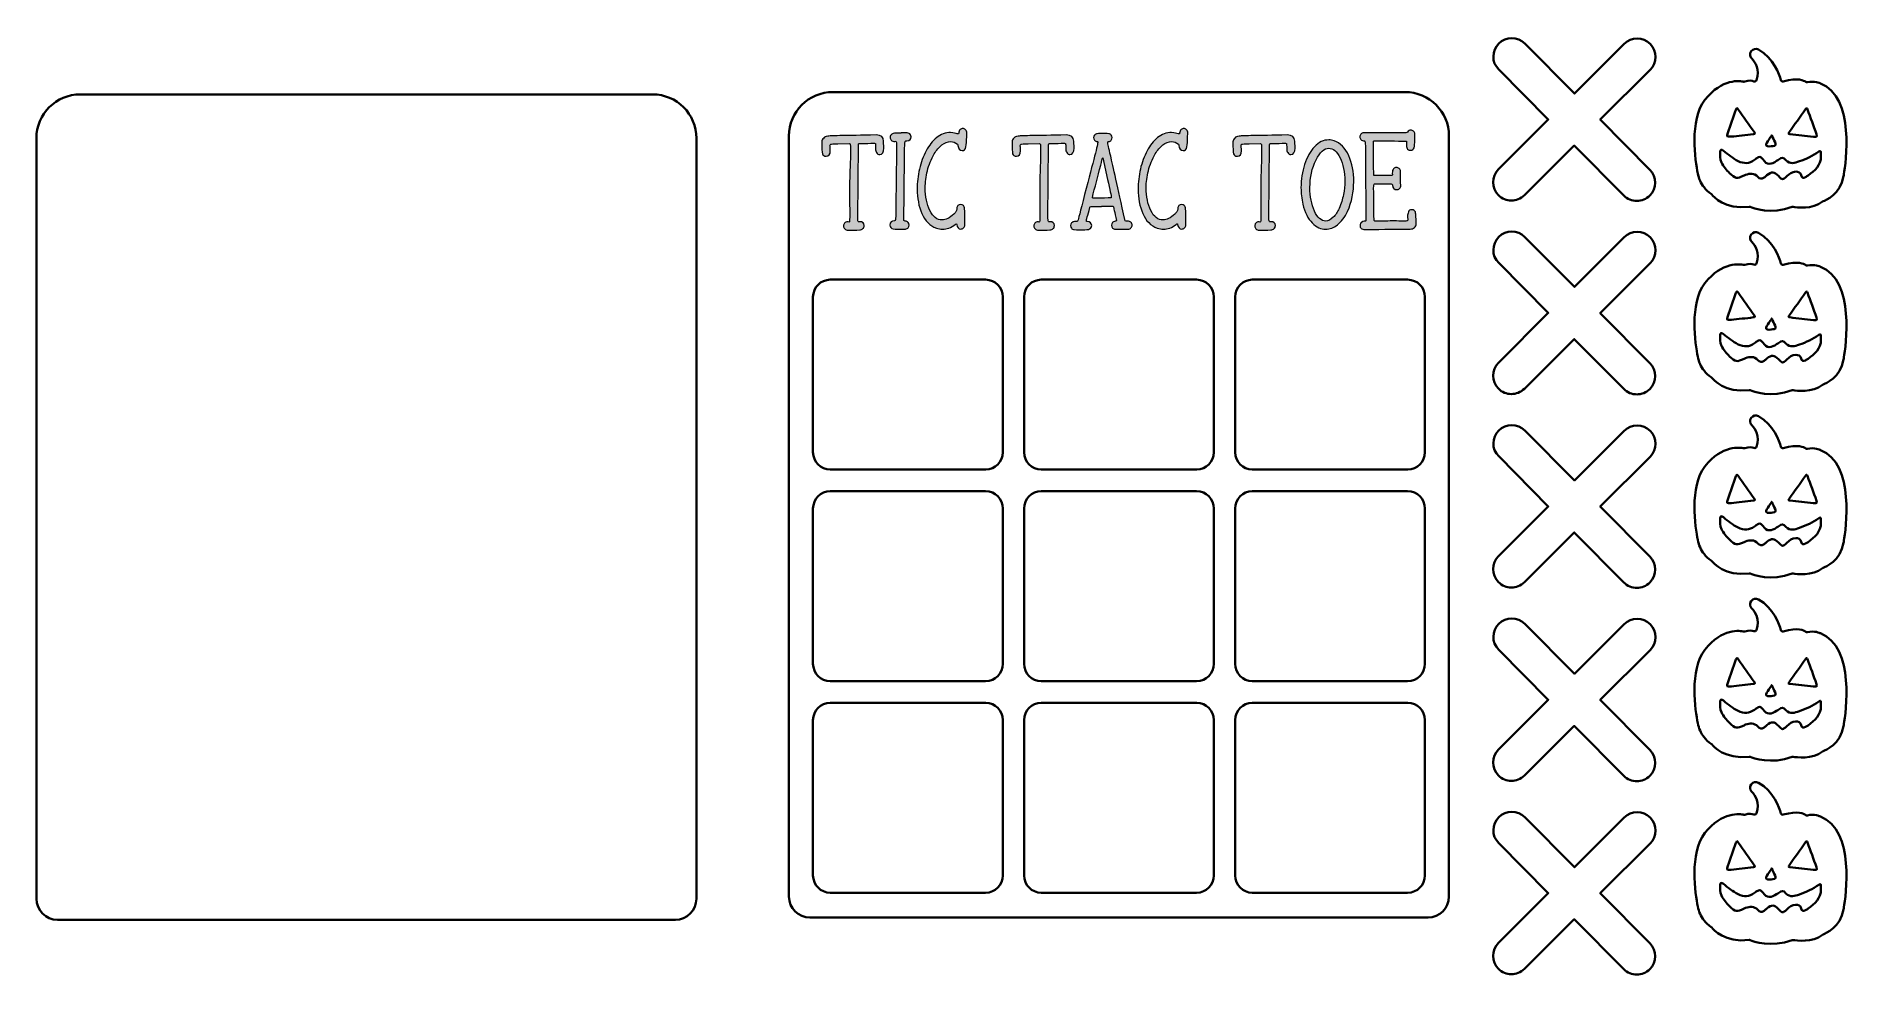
# Model space of a CAD drawing. Extents: x -1870 to 1325, y -1261 to 388.
import ezdxf

# ---------------------------------------------------------------- set-up
doc = ezdxf.new("R2010")
doc.units = 0
doc.header["$MEASUREMENT"] = 0
doc.layers.add('Layer 1', color=7, linetype='Continuous', lineweight=0)

# ---------------------------------------------------------------- blocks, each defined once
blk = doc.blocks.new('Block_1')
at = {"layer": 'Layer 1', "true_color": 0x000000, "transparency": 33554687}
h = blk.add_hatch(color=18, dxfattribs=at)
h.dxf.hatch_style = 2
edge = h.paths.add_edge_path()
edge.add_spline(control_points=[(-289.3, 50.7), (-300.9, 55.1), (-309.4, 63.7), (-314.8, 76.4), (-320.3, 89.2), (-323, 103.5), (-323, 119.3), (-323, 131), (-321.7, 142.7), (-319, 154.5), (-316.3, 166.3), (-312.4, 177), (-307.2, 186.7), (-302.1, 196.4), (-295.9, 204.1), (-288.7, 210), (-281.5, 215.8), (-273.3, 218.7), (-264.2, 218.7), (-258.7, 218.3), (-254.9, 217.6), (-252.9, 216.6), (-252.1, 216.3), (-251.5, 216.2), (-251, 216.2), (-250.5, 216.2), (-250.1, 216.7), (-250, 217.7), (-249.8, 220.4), (-249, 222.4), (-247.5, 223.8), (-246.1, 225.2), (-244.5, 225.9), (-242.8, 225.9), (-241.1, 225.9), (-239.5, 225.2), (-238, 223.7), (-236.5, 222.2), (-235.8, 220), (-235.8, 217.1), (-235.8, 217.1), (-236, 211.1), (-236, 211.1), (-236, 203.7), (-236.4, 197.8), (-237.3, 193.5), (-238.1, 189.2), (-240.4, 187), (-244.1, 187), (-248.6, 187.1), (-251, 190.2), (-251.3, 196.1), (-251.3, 197), (-251.5, 197.7), (-252.1, 198.2), (-256, 201.3), (-260.1, 202.9), (-264.2, 202.9), (-269.4, 202.9), (-274.5, 200.9), (-279.6, 197), (-284.7, 193), (-289.1, 187.8), (-292.9, 181.3), (-298.4, 171.8), (-302.5, 162), (-305, 151.7), (-307.5, 141.4), (-308.8, 131.3), (-308.8, 121.6), (-308.8, 106.1), (-306.1, 92.8), (-300.7, 81.7), (-295.2, 70.6), (-288.1, 65.1), (-279.2, 65.1), (-273, 65.1), (-266.1, 68.6), (-258.4, 75.5), (-257, 76.9), (-255.8, 78.3), (-254.8, 79.7), (-253.9, 81.1), (-253.4, 82.8), (-253.4, 84.8), (-253.4, 84.8), (-253.4, 85.9), (-253.4, 85.9), (-253.4, 87.8), (-252.7, 89.4), (-251.3, 90.5), (-249.8, 91.6), (-248.3, 92.2), (-246.6, 92.2), (-244.9, 92.2), (-243.4, 91.6), (-241.9, 90.5), (-240.5, 89.4), (-239.8, 87.5), (-239.6, 85), (-239.3, 79.1), (-239.2, 73.1), (-239.2, 67), (-239.2, 67), (-239.2, 56.6), (-239.2, 56.6), (-239.3, 54.4), (-240.1, 52.6), (-241.5, 51.2), (-242.9, 49.9), (-244.6, 49.2), (-246.4, 49.2), (-250.3, 49.2), (-252.7, 51.8), (-253.6, 57.1), (-253.6, 57.1), (-253.8, 58.6), (-253.8, 58.6), (-254.2, 58.4), (-255, 57.9), (-256.1, 57.1), (-263.3, 51.6), (-270.9, 48.8), (-278.8, 48.8), (-282, 48.8), (-285.5, 49.5), (-289.3, 50.7)], knot_values=[0, 0, 0, 0, 1, 1, 1, 2, 2, 2, 3, 3, 3, 4, 4, 4, 5, 5, 5, 6, 6, 6, 7, 7, 7, 8, 8, 8, 9, 9, 9, 10, 10, 10, 11, 11, 11, 12, 12, 12, 13, 13, 13, 14, 14, 14, 15, 15, 15, 16, 16, 16, 17, 17, 17, 18, 18, 18, 19, 19, 19, 20, 20, 20, 21, 21, 21, 22, 22, 22, 23, 23, 23, 24, 24, 24, 25, 25, 25, 26, 26, 26, 27, 27, 27, 28, 28, 28, 29, 29, 29, 30, 30, 30, 31, 31, 31, 32, 32, 32, 33, 33, 33, 34, 34, 34, 35, 35, 35, 36, 36, 36, 37, 37, 37, 38, 38, 38, 39, 39, 39, 40, 40, 40, 41, 41, 41, 42, 42, 42, 42], degree=3, periodic=0)
h = blk.add_hatch(color=18, dxfattribs=at)
h.dxf.hatch_style = 2
edge = h.paths.add_edge_path()
edge.add_spline(control_points=[(98.8, 50.7), (87.2, 55.1), (78.7, 63.7), (73.3, 76.4), (67.8, 89.2), (65.1, 103.5), (65.1, 119.3), (65.1, 131), (66.5, 142.7), (69.1, 154.5), (71.8, 166.3), (75.7, 177), (80.9, 186.7), (86, 196.4), (92.2, 204.1), (99.4, 210), (106.6, 215.8), (114.8, 218.7), (124, 218.7), (129.5, 218.3), (133.2, 217.6), (135.2, 216.6), (136, 216.3), (136.7, 216.2), (137.1, 216.2), (137.6, 216.2), (138, 216.7), (138.1, 217.7), (138.3, 220.4), (139.1, 222.4), (140.6, 223.8), (142, 225.2), (143.6, 225.9), (145.3, 225.9), (147, 225.9), (148.6, 225.2), (150.1, 223.7), (151.6, 222.2), (152.3, 220), (152.3, 217.1), (152.3, 217.1), (152.1, 211.1), (152.1, 211.1), (152.1, 203.7), (151.7, 197.8), (150.8, 193.5), (150, 189.2), (147.7, 187), (144.1, 187), (139.5, 187.1), (137.1, 190.2), (136.9, 196.1), (136.9, 197), (136.6, 197.7), (136, 198.2), (132.1, 201.3), (128, 202.9), (124, 202.9), (118.7, 202.9), (113.6, 200.9), (108.5, 197), (103.4, 193), (99, 187.8), (95.2, 181.3), (89.7, 171.8), (85.7, 162), (83.1, 151.7), (80.6, 141.4), (79.3, 131.3), (79.3, 121.6), (79.3, 106.1), (82, 92.8), (87.4, 81.7), (92.9, 70.6), (100, 65.1), (108.9, 65.1), (115.1, 65.1), (122.1, 68.6), (129.7, 75.5), (131.1, 76.9), (132.3, 78.3), (133.3, 79.7), (134.3, 81.1), (134.7, 82.8), (134.7, 84.8), (134.7, 84.8), (134.7, 85.9), (134.7, 85.9), (134.7, 87.8), (135.5, 89.4), (136.9, 90.5), (138.3, 91.6), (139.8, 92.2), (141.5, 92.2), (143.2, 92.2), (144.8, 91.6), (146.2, 90.5), (147.6, 89.4), (148.4, 87.5), (148.5, 85), (148.8, 79.1), (148.9, 73.1), (148.9, 67), (148.9, 67), (148.9, 56.6), (148.9, 56.6), (148.8, 54.4), (148, 52.6), (146.6, 51.2), (145.2, 49.9), (143.6, 49.2), (141.7, 49.2), (137.8, 49.2), (135.4, 51.8), (134.5, 57.1), (134.5, 57.1), (134.3, 58.6), (134.3, 58.6), (133.9, 58.4), (133.1, 57.9), (132, 57.1), (124.8, 51.6), (117.3, 48.8), (109.4, 48.8), (106.1, 48.8), (102.6, 49.5), (98.8, 50.7)], knot_values=[0, 0, 0, 0, 1, 1, 1, 2, 2, 2, 3, 3, 3, 4, 4, 4, 5, 5, 5, 6, 6, 6, 7, 7, 7, 8, 8, 8, 9, 9, 9, 10, 10, 10, 11, 11, 11, 12, 12, 12, 13, 13, 13, 14, 14, 14, 15, 15, 15, 16, 16, 16, 17, 17, 17, 18, 18, 18, 19, 19, 19, 20, 20, 20, 21, 21, 21, 22, 22, 22, 23, 23, 23, 24, 24, 24, 25, 25, 25, 26, 26, 26, 27, 27, 27, 28, 28, 28, 29, 29, 29, 30, 30, 30, 31, 31, 31, 32, 32, 32, 33, 33, 33, 34, 34, 34, 35, 35, 35, 36, 36, 36, 37, 37, 37, 38, 38, 38, 39, 39, 39, 40, 40, 40, 41, 41, 41, 42, 42, 42, 42], degree=3, periodic=0)
h = blk.add_hatch(color=18, dxfattribs=at)
h.dxf.hatch_style = 2
edge = h.paths.add_edge_path()
edge.add_spline(control_points=[(-450.2, 49.5), (-451.6, 51), (-452.3, 52.8), (-452.3, 54.7), (-452.3, 56.6), (-451.7, 58.2), (-450.5, 59.7), (-449.3, 61.2), (-447.4, 61.9), (-444.9, 61.9), (-444.7, 61.8), (-444.1, 61.6), (-443, 61.3), (-442.3, 61.3), (-441.8, 62.2), (-441.7, 64.1), (-441.6, 67.2), (-441.5, 71.3), (-441.5, 76.5), (-441.6, 86.1), (-441.7, 104.1), (-441.7, 130.5), (-440.7, 161), (-440.2, 178.7), (-440.2, 183.6), (-440.2, 193.5), (-440.4, 198.6), (-440.9, 198.9), (-441.3, 199.1), (-441.7, 199.3), (-442.1, 199.3), (-442.1, 199.3), (-462.2, 199.1), (-462.2, 199.1), (-469.9, 199.1), (-474.1, 198.8), (-474.9, 198.2), (-475.8, 197.7), (-476.2, 196.9), (-476.2, 195.9), (-476.2, 195.2), (-476.1, 194.2), (-475.9, 192.8), (-475.7, 191.5), (-475.6, 189.5), (-475.6, 186.8), (-475.6, 180.6), (-478, 177.3), (-482.8, 177.1), (-486.4, 177.1), (-488.7, 178.5), (-489.4, 181.5), (-490.2, 184.5), (-490.6, 191.5), (-490.6, 202.5), (-490.6, 205), (-489.5, 207.2), (-487.2, 209), (-486.4, 210), (-485.4, 210.8), (-484.5, 211.3), (-483.5, 211.9), (-482, 212.3), (-479.9, 212.5), (-477.9, 212.7), (-474.8, 212.9), (-470.7, 213), (-466.6, 213.2), (-461, 213.3), (-454, 213.5), (-441.6, 213.5), (-422, 213.8), (-395.2, 214.5), (-386.4, 214.5), (-382, 210.8), (-382, 203.5), (-382, 203.5), (-381.6, 191.5), (-381.6, 191.5), (-381.6, 184), (-384, 180.2), (-388.8, 180.2), (-391.1, 180.2), (-392.9, 181.3), (-394.2, 183.4), (-395.5, 185.5), (-396.2, 187.9), (-396.2, 190.6), (-396.2, 196), (-396.3, 198.9), (-396.4, 199.3), (-396.6, 199.7), (-397.1, 199.9), (-398.1, 199.9), (-415.3, 199.6), (-424.3, 199.5), (-425.1, 199.4), (-425.9, 199.3), (-426.3, 198.6), (-426.3, 197.2), (-426.3, 197.2), (-427.3, 68.3), (-427.3, 68.3), (-427.3, 64.1), (-426.9, 61.9), (-426, 61.9), (-426, 61.9), (-424.1, 62.1), (-424.1, 62.1), (-418.8, 62), (-416.1, 59.7), (-416.1, 55.2), (-416.1, 53), (-416.8, 51.3), (-418.3, 49.9), (-419.8, 48.5), (-421.7, 47.8), (-423.9, 47.8), (-430.7, 47.3), (-437.5, 47.1), (-444.2, 47.1), (-446.8, 47.1), (-448.8, 47.9), (-450.2, 49.5)], knot_values=[0, 0, 0, 0, 1, 1, 1, 2, 2, 2, 3, 3, 3, 4, 4, 4, 5, 5, 5, 6, 6, 6, 7, 7, 7, 8, 8, 8, 9, 9, 9, 10, 10, 10, 11, 11, 11, 12, 12, 12, 13, 13, 13, 14, 14, 14, 15, 15, 15, 16, 16, 16, 17, 17, 17, 18, 18, 18, 19, 19, 19, 20, 20, 20, 21, 21, 21, 22, 22, 22, 23, 23, 23, 24, 24, 24, 25, 25, 25, 26, 26, 26, 27, 27, 27, 28, 28, 28, 29, 29, 29, 30, 30, 30, 31, 31, 31, 32, 32, 32, 33, 33, 33, 34, 34, 34, 35, 35, 35, 36, 36, 36, 37, 37, 37, 38, 38, 38, 39, 39, 39, 40, 40, 40, 41, 41, 41, 41], degree=3, periodic=0)
h = blk.add_hatch(color=18, dxfattribs=at)
h.dxf.hatch_style = 2
edge = h.paths.add_edge_path()
edge.add_spline(control_points=[(-365.3, 49.5), (-367.1, 49.6), (-368.6, 50.4), (-369.5, 51.8), (-370.5, 53.2), (-371, 54.7), (-371, 56.2), (-371, 61), (-368.2, 63.4), (-362.6, 63.4), (-361.6, 63.4), (-361, 64.3), (-360.9, 66), (-360.7, 67.1), (-360.2, 111), (-359.2, 197.8), (-359.3, 200.6), (-359.5, 202.2), (-359.8, 202.7), (-360.1, 203.1), (-360.4, 203.3), (-360.7, 203.3), (-360.7, 203.3), (-362.4, 203.1), (-362.4, 203.1), (-365, 203.1), (-367, 203.8), (-368.4, 205.3), (-369.7, 206.8), (-370.4, 208.4), (-370.4, 210.3), (-370.4, 212.4), (-369.4, 214.3), (-367.4, 216), (-366.7, 216.6), (-365.9, 217), (-364.9, 217.3), (-363.9, 217.5), (-362.4, 217.7), (-360.3, 217.8), (-358.3, 217.9), (-355.3, 217.9), (-351.3, 217.9), (-351.3, 217.9), (-351.3, 218.3), (-351.3, 218.3), (-351.3, 218.3), (-345.6, 218.3), (-345.6, 218.3), (-342.1, 218.3), (-339.3, 217.9), (-337.1, 217.1), (-334.9, 216.2), (-333.7, 214.2), (-333.6, 211.1), (-333.6, 207.3), (-336, 204.9), (-341, 203.9), (-341, 203.9), (-342.9, 204.1), (-342.9, 204.1), (-343.7, 204.1), (-344.3, 202.7), (-344.6, 199.9), (-345, 196.4), (-345.3, 182.6), (-345.4, 158.4), (-345.6, 138.7), (-345.9, 108), (-346.5, 66.4), (-346.5, 65.4), (-346.4, 64.7), (-346.2, 64.2), (-346, 63.7), (-345.2, 63.3), (-343.9, 63.2), (-341.7, 63.1), (-340, 62.3), (-338.8, 60.9), (-337.6, 59.5), (-337, 57.9), (-337, 56.2), (-337, 54.5), (-337.5, 53), (-338.6, 51.6), (-339.8, 50.2), (-341.5, 49.3), (-343.7, 49), (-343.7, 49), (-350.1, 48.8), (-350.1, 48.8), (-355.2, 48.8), (-360.2, 49), (-365.3, 49.5)], knot_values=[0, 0, 0, 0, 1, 1, 1, 2, 2, 2, 3, 3, 3, 4, 4, 4, 5, 5, 5, 6, 6, 6, 7, 7, 7, 8, 8, 8, 9, 9, 9, 10, 10, 10, 11, 11, 11, 12, 12, 12, 13, 13, 13, 14, 14, 14, 15, 15, 15, 16, 16, 16, 17, 17, 17, 18, 18, 18, 19, 19, 19, 20, 20, 20, 21, 21, 21, 22, 22, 22, 23, 23, 23, 24, 24, 24, 25, 25, 25, 26, 26, 26, 27, 27, 27, 28, 28, 28, 29, 29, 29, 30, 30, 30, 31, 31, 31, 31], degree=3, periodic=0)
h = blk.add_hatch(color=18, dxfattribs=at)
h.dxf.hatch_style = 2
edge = h.paths.add_edge_path()
edge.add_spline(control_points=[(-116, 49.5), (-117.4, 51), (-118.1, 52.8), (-118.1, 54.7), (-118.1, 56.6), (-117.5, 58.2), (-116.3, 59.7), (-115.1, 61.2), (-113.3, 61.9), (-110.7, 61.9), (-110.6, 61.8), (-110, 61.6), (-108.8, 61.3), (-108.1, 61.3), (-107.7, 62.2), (-107.6, 64.1), (-107.4, 67.2), (-107.3, 71.3), (-107.3, 76.5), (-107.5, 86.1), (-107.6, 104.1), (-107.6, 130.5), (-106.6, 161), (-106.1, 178.7), (-106.1, 183.6), (-106.1, 193.5), (-106.3, 198.6), (-106.7, 198.9), (-107.1, 199.1), (-107.6, 199.3), (-108, 199.3), (-108, 199.3), (-128.1, 199.1), (-128.1, 199.1), (-135.7, 199.1), (-139.9, 198.8), (-140.8, 198.2), (-141.6, 197.7), (-142.1, 196.9), (-142.1, 195.9), (-142.1, 195.2), (-141.9, 194.2), (-141.7, 192.8), (-141.5, 191.5), (-141.4, 189.5), (-141.4, 186.8), (-141.4, 180.6), (-143.8, 177.3), (-148.6, 177.1), (-152.3, 177.1), (-154.5, 178.5), (-155.3, 181.5), (-156.1, 184.5), (-156.4, 191.5), (-156.4, 202.5), (-156.4, 205), (-155.3, 207.2), (-153.1, 209), (-152.2, 210), (-151.3, 210.8), (-150.3, 211.3), (-149.3, 211.9), (-147.8, 212.3), (-145.8, 212.5), (-143.7, 212.7), (-140.6, 212.9), (-136.6, 213), (-132.5, 213.2), (-126.9, 213.3), (-119.8, 213.5), (-107.4, 213.5), (-87.8, 213.8), (-61, 214.5), (-52.3, 214.5), (-47.9, 210.8), (-47.9, 203.5), (-47.9, 203.5), (-47.5, 191.5), (-47.5, 191.5), (-47.5, 184), (-49.9, 180.2), (-54.7, 180.2), (-56.9, 180.2), (-58.7, 181.3), (-60.1, 183.4), (-61.4, 185.5), (-62.1, 187.9), (-62.1, 190.6), (-62.1, 196), (-62.1, 198.9), (-62.3, 199.3), (-62.4, 199.7), (-63, 199.9), (-64, 199.9), (-81.2, 199.6), (-90.2, 199.5), (-90.9, 199.4), (-91.7, 199.3), (-92.1, 198.6), (-92.1, 197.2), (-92.1, 197.2), (-93.2, 68.3), (-93.2, 68.3), (-93.2, 64.1), (-92.7, 61.9), (-91.9, 61.9), (-91.9, 61.9), (-90, 62.1), (-90, 62.1), (-84.6, 62), (-82, 59.7), (-82, 55.2), (-82, 53), (-82.7, 51.3), (-84.2, 49.9), (-85.7, 48.5), (-87.5, 47.8), (-89.8, 47.8), (-96.6, 47.3), (-103.3, 47.1), (-110.1, 47.1), (-112.6, 47.1), (-114.6, 47.9), (-116, 49.5)], knot_values=[0, 0, 0, 0, 1, 1, 1, 2, 2, 2, 3, 3, 3, 4, 4, 4, 5, 5, 5, 6, 6, 6, 7, 7, 7, 8, 8, 8, 9, 9, 9, 10, 10, 10, 11, 11, 11, 12, 12, 12, 13, 13, 13, 14, 14, 14, 15, 15, 15, 16, 16, 16, 17, 17, 17, 18, 18, 18, 19, 19, 19, 20, 20, 20, 21, 21, 21, 22, 22, 22, 23, 23, 23, 24, 24, 24, 25, 25, 25, 26, 26, 26, 27, 27, 27, 28, 28, 28, 29, 29, 29, 30, 30, 30, 31, 31, 31, 32, 32, 32, 33, 33, 33, 34, 34, 34, 35, 35, 35, 36, 36, 36, 37, 37, 37, 38, 38, 38, 39, 39, 39, 40, 40, 40, 41, 41, 41, 41], degree=3, periodic=0)
h = blk.add_hatch(color=18, dxfattribs=at)
h.dxf.hatch_style = 2
edge = h.paths.add_edge_path()
edge.add_spline(control_points=[(17.6, 104.1), (17.8, 104.2), (17.9, 104.6), (17.9, 105.3), (17.9, 107.3), (15.7, 117.7), (11.4, 136.4), (11.4, 136.4), (2.9, 174.1), (2.9, 174.1), (2.9, 174), (2.8, 173.7), (2.5, 173.4), (2.2, 173), (1.2, 168.9), (-0.5, 161.2), (-5.8, 141.2), (-10.8, 122.2), (-15.3, 104.5), (-15.3, 103.9), (-14.9, 103.6), (-14, 103.6), (-13.2, 103.6), (-9.4, 103.6), (-2.6, 103.6), (10.7, 103.8), (17.4, 103.9), (17.6, 104.1)], knot_values=[0, 0, 0, 0, 1, 1, 1, 2, 2, 2, 3, 3, 3, 4, 4, 4, 5, 5, 5, 6, 6, 6, 7, 7, 7, 8, 8, 8, 9, 9, 9, 9], degree=3, periodic=0)
edge = h.paths.add_edge_path()
edge.add_spline(control_points=[(-47, 48.2), (-49.3, 48.3), (-51, 49.1), (-52.1, 50.5), (-53.2, 51.9), (-53.8, 53.5), (-53.8, 55.2), (-53.8, 56.9), (-53.2, 58.4), (-52, 59.9), (-50.8, 61.4), (-48.9, 62.2), (-46.4, 62.4), (-44.6, 62.4), (-43.3, 62.5), (-42.5, 62.7), (-41.7, 62.9), (-41.1, 63.4), (-40.8, 64.2), (-40.4, 64.9), (-36.5, 80.1), (-28.8, 109.8), (-13.3, 169.2), (-5.6, 199.8), (-5.6, 201.8), (-5.6, 202.5), (-5.8, 202.9), (-6.4, 202.9), (-8.7, 203), (-10.3, 203.8), (-11.4, 205.3), (-12.4, 206.8), (-13, 208.3), (-13, 209.9), (-13, 211.4), (-12.4, 212.9), (-11.4, 214.2), (-10.3, 215.5), (-8.8, 216.3), (-6.8, 216.6), (-3.4, 217.1), (-0.1, 217.3), (3.3, 217.3), (6.7, 217.3), (10.1, 217.1), (13.5, 216.6), (15.5, 216.3), (17, 215.5), (18, 214.2), (19.1, 212.9), (19.6, 211.4), (19.6, 209.9), (19.6, 208.3), (19.1, 206.8), (18, 205.3), (17, 203.8), (15.3, 203), (13.1, 202.9), (12.2, 202.7), (11.8, 202.2), (11.8, 201.4), (11.8, 199.7), (13.5, 191.7), (16.9, 177.5), (21, 160.3), (29.2, 123), (41.6, 65.7), (41.8, 64.1), (42.5, 63.2), (44, 63.2), (44, 63.2), (46.3, 63.2), (46.3, 63.2), (49, 63.2), (51, 62.5), (52.4, 61), (53.8, 59.5), (54.5, 57.8), (54.5, 56), (54.5, 54.2), (53.9, 52.6), (52.6, 51.1), (51.4, 49.7), (49.5, 49), (46.9, 48.8), (46.9, 48.8), (25.1, 48.8), (25.1, 48.8), (22.9, 48.8), (21.2, 49.5), (20, 50.9), (18.9, 52.3), (18.4, 54), (18.4, 55.8), (18.4, 57.5), (18.9, 59), (19.9, 60.5), (21, 61.9), (22.7, 62.6), (24.9, 62.8), (26.5, 62.9), (27.2, 63.4), (27.2, 64.3), (23.9, 79.5), (22, 87.5), (21.7, 88.3), (21.5, 89.1), (20.9, 89.4), (20, 89.4), (20, 89.4), (1, 89.4), (1, 89.4), (1, 89.4), (1, 89), (1, 89), (1, 89), (-13.4, 89), (-13.4, 89), (-16.9, 89), (-18.8, 88.8), (-19.1, 88.5), (-19.4, 88.1), (-19.6, 87.7), (-19.7, 87.1), (-21.6, 79.8), (-23, 74.2), (-24.1, 70.4), (-25.1, 66.6), (-25.7, 64.2), (-25.7, 63.2), (-25.7, 62.6), (-25.3, 62.4), (-24.6, 62.4), (-24.6, 62.4), (-24.2, 62.4), (-24.2, 62.4), (-19.4, 61.8), (-16.8, 59.5), (-16.4, 55.6), (-16.4, 52.5), (-17.6, 50.4), (-20.1, 49.3), (-22.5, 48.3), (-26.7, 47.8), (-32.4, 47.8), (-36.4, 47.8), (-41.3, 47.9), (-47, 48.2)], knot_values=[0, 0, 0, 0, 1, 1, 1, 2, 2, 2, 3, 3, 3, 4, 4, 4, 5, 5, 5, 6, 6, 6, 7, 7, 7, 8, 8, 8, 9, 9, 9, 10, 10, 10, 11, 11, 11, 12, 12, 12, 13, 13, 13, 14, 14, 14, 15, 15, 15, 16, 16, 16, 17, 17, 17, 18, 18, 18, 19, 19, 19, 20, 20, 20, 21, 21, 21, 22, 22, 22, 23, 23, 23, 24, 24, 24, 25, 25, 25, 26, 26, 26, 27, 27, 27, 28, 28, 28, 29, 29, 29, 30, 30, 30, 31, 31, 31, 32, 32, 32, 33, 33, 33, 34, 34, 34, 35, 35, 35, 36, 36, 36, 37, 37, 37, 38, 38, 38, 39, 39, 39, 40, 40, 40, 41, 41, 41, 42, 42, 42, 43, 43, 43, 44, 44, 44, 45, 45, 45, 46, 46, 46, 47, 47, 47, 48, 48, 48, 49, 49, 49, 49], degree=3, periodic=0)
h = blk.add_hatch(color=18, dxfattribs=at)
h.dxf.hatch_style = 2
edge = h.paths.add_edge_path()
edge.add_spline(control_points=[(272.1, 49.5), (270.7, 51), (270, 52.8), (270, 54.7), (270, 56.6), (270.6, 58.2), (271.8, 59.7), (273, 61.2), (274.8, 61.9), (277.4, 61.9), (277.5, 61.8), (278.2, 61.6), (279.3, 61.3), (280, 61.3), (280.4, 62.2), (280.6, 64.1), (280.7, 67.2), (280.8, 71.3), (280.8, 76.5), (280.6, 86.1), (280.6, 104.1), (280.6, 130.5), (281.5, 161), (282, 178.7), (282, 183.6), (282, 193.5), (281.8, 198.6), (281.4, 198.9), (281, 199.1), (280.6, 199.3), (280.1, 199.3), (280.1, 199.3), (260, 199.1), (260, 199.1), (252.4, 199.1), (248.2, 198.8), (247.3, 198.2), (246.5, 197.7), (246.1, 196.9), (246.1, 195.9), (246.1, 195.2), (246.2, 194.2), (246.4, 192.8), (246.6, 191.5), (246.7, 189.5), (246.7, 186.8), (246.7, 180.6), (244.3, 177.3), (239.5, 177.1), (235.8, 177.1), (233.6, 178.5), (232.8, 181.5), (232.1, 184.5), (231.7, 191.5), (231.7, 202.5), (231.7, 205), (232.8, 207.2), (235.1, 209), (235.9, 210), (236.8, 210.8), (237.8, 211.3), (238.8, 211.9), (240.3, 212.3), (242.4, 212.5), (244.4, 212.7), (247.5, 212.9), (251.6, 213), (255.7, 213.2), (261.2, 213.3), (268.3, 213.5), (280.7, 213.5), (300.3, 213.8), (327.1, 214.5), (335.9, 214.5), (340.2, 210.8), (340.2, 203.5), (340.2, 203.5), (340.7, 191.5), (340.7, 191.5), (340.7, 184), (338.3, 180.2), (333.5, 180.2), (331.2, 180.2), (329.4, 181.3), (328.1, 183.4), (326.7, 185.5), (326.1, 187.9), (326.1, 190.6), (326.1, 196), (326, 198.9), (325.8, 199.3), (325.7, 199.7), (325.1, 199.9), (324.1, 199.9), (306.9, 199.6), (297.9, 199.5), (297.2, 199.4), (296.4, 199.3), (296, 198.6), (296, 197.2), (296, 197.2), (294.9, 68.3), (294.9, 68.3), (294.9, 64.1), (295.4, 61.9), (296.2, 61.9), (296.2, 61.9), (298.1, 62.1), (298.1, 62.1), (303.5, 62), (306.2, 59.7), (306.2, 55.2), (306.2, 53), (305.4, 51.3), (303.9, 49.9), (302.5, 48.5), (300.6, 47.8), (298.3, 47.8), (291.6, 47.3), (284.8, 47.1), (278, 47.1), (275.5, 47.1), (273.5, 47.9), (272.1, 49.5)], knot_values=[0, 0, 0, 0, 1, 1, 1, 2, 2, 2, 3, 3, 3, 4, 4, 4, 5, 5, 5, 6, 6, 6, 7, 7, 7, 8, 8, 8, 9, 9, 9, 10, 10, 10, 11, 11, 11, 12, 12, 12, 13, 13, 13, 14, 14, 14, 15, 15, 15, 16, 16, 16, 17, 17, 17, 18, 18, 18, 19, 19, 19, 20, 20, 20, 21, 21, 21, 22, 22, 22, 23, 23, 23, 24, 24, 24, 25, 25, 25, 26, 26, 26, 27, 27, 27, 28, 28, 28, 29, 29, 29, 30, 30, 30, 31, 31, 31, 32, 32, 32, 33, 33, 33, 34, 34, 34, 35, 35, 35, 36, 36, 36, 37, 37, 37, 38, 38, 38, 39, 39, 39, 40, 40, 40, 41, 41, 41, 41], degree=3, periodic=0)
h = blk.add_hatch(color=18, dxfattribs=at)
h.dxf.hatch_style = 2
edge = h.paths.add_edge_path()
edge.add_spline(control_points=[(407.7, 69.8), (412, 74.1), (415.5, 79.4), (418.3, 85.4), (421.7, 93.5), (424.2, 101.5), (425.8, 109.7), (427.5, 117.8), (428.3, 125.6), (428.3, 133), (428.3, 149.3), (425.4, 163), (419.8, 174.3), (414.2, 185.6), (407.5, 191.2), (399.9, 191.2), (391.9, 191.2), (384.5, 184.4), (377.7, 170.7), (370.5, 156), (366.9, 139.8), (366.9, 122), (366.9, 106.4), (369.6, 92.7), (374.9, 80.9), (380.3, 69.1), (386.9, 63.2), (394.6, 63.2), (399.1, 63.2), (403.5, 65.4), (407.7, 69.8)], knot_values=[0, 0, 0, 0, 1, 1, 1, 2, 2, 2, 3, 3, 3, 4, 4, 4, 5, 5, 5, 6, 6, 6, 7, 7, 7, 8, 8, 8, 9, 9, 9, 10, 10, 10, 10], degree=3, periodic=0)
edge = h.paths.add_edge_path()
edge.add_spline(control_points=[(370.9, 59.9), (363.6, 67.3), (358.1, 78.4), (354.4, 93), (352.3, 102.6), (351.2, 112.2), (351.2, 121.8), (351.2, 136.4), (353.4, 150), (357.6, 162.8), (361.8, 175.5), (367.6, 185.9), (375, 193.9), (382.4, 201.9), (390.8, 205.8), (400.1, 205.8), (403.2, 205.8), (406.4, 205.3), (409.6, 204.4), (420.6, 200.4), (429.1, 191.7), (435, 178.1), (441, 164.6), (443.9, 149.3), (443.9, 132.4), (443.9, 114.6), (440.3, 97.3), (433.1, 80.3), (428.1, 69.8), (422.1, 61.9), (415.4, 56.6), (408.6, 51.4), (401.7, 48.8), (394.6, 48.8), (386.2, 48.8), (378.2, 52.5), (370.9, 59.9)], knot_values=[0, 0, 0, 0, 1, 1, 1, 2, 2, 2, 3, 3, 3, 4, 4, 4, 5, 5, 5, 6, 6, 6, 7, 7, 7, 8, 8, 8, 9, 9, 9, 10, 10, 10, 11, 11, 11, 12, 12, 12, 12], degree=3, periodic=0)
h = blk.add_hatch(color=18, dxfattribs=at)
h.dxf.hatch_style = 2
edge = h.paths.add_edge_path()
edge.add_spline(control_points=[(457, 50.4), (455.6, 51.9), (454.9, 53.5), (454.9, 55.4), (454.9, 57.8), (455.8, 59.6), (457.5, 60.9), (459.2, 62.1), (460.7, 62.8), (462, 62.8), (463.4, 62.8), (464.2, 62.9), (464.7, 63.1), (465.1, 63.3), (465.3, 63.9), (465.3, 64.9), (464.7, 125.4), (464.5, 162.9), (464.5, 177.3), (464.5, 183.3), (464.4, 189.3), (464.3, 195.3), (464.3, 201.2), (463.8, 204.1), (463, 204.1), (460.1, 204.1), (458, 204.9), (456.6, 206.5), (455.2, 208), (454.5, 209.6), (454.5, 211.3), (454.5, 213), (455.1, 214.6), (456.3, 216.1), (457.5, 217.6), (459.3, 218.4), (461.7, 218.5), (461.7, 218.5), (535.6, 218.3), (535.6, 218.3), (536.8, 218.3), (537.7, 218.7), (538.3, 219.6), (540, 221.9), (542, 223), (544.2, 223), (545.9, 223), (547.5, 222.3), (549, 221.1), (550.5, 219.8), (551.2, 218.1), (551.2, 216), (551.2, 216), (551.2, 205.8), (551.2, 205.8), (551.2, 199.6), (550.8, 195), (549.9, 192.1), (549.1, 189.1), (547, 187.6), (543.6, 187.6), (540.5, 187.8), (538.5, 188.9), (537.7, 190.9), (536.8, 193), (536.4, 195.3), (536.4, 197.8), (536.4, 197.8), (536.6, 202), (536.6, 202), (536.6, 202.7), (536.5, 203.2), (536.3, 203.5), (536.1, 203.8), (518.3, 204), (482.9, 204.1), (480.3, 204), (479, 203.9), (478.8, 203.7), (478.7, 203.6), (478.6, 201.5), (478.6, 197.4), (478.6, 165.8), (478.8, 148.3), (479.1, 145.1), (479.1, 143.7), (479.3, 143), (479.9, 143), (479.9, 143), (481, 143.2), (481, 143.2), (489.3, 143.2), (495.6, 143.1), (499.8, 143), (505.6, 143), (508.9, 143.1), (509.7, 143.2), (511.1, 143.2), (511.9, 143.6), (511.9, 144.5), (511.9, 144.5), (511.6, 147.4), (511.6, 147.4), (511.6, 151), (512.4, 153.5), (513.9, 155.1), (515.3, 156.6), (517, 157.4), (518.8, 157.4), (520.5, 157.4), (522.1, 156.7), (523.6, 155.5), (525.1, 154.2), (525.9, 152.4), (526, 150.2), (526, 138.9), (526.2, 130.9), (526.5, 126.1), (526.5, 123.5), (525.7, 121.6), (524.1, 120.3), (522.6, 119.1), (520.9, 118.4), (519, 118.4), (517.4, 118.4), (515.8, 119), (514.4, 120.2), (513, 121.4), (512.2, 123.3), (512.1, 125.8), (512.1, 126.7), (511.9, 127.4), (511.4, 127.9), (511, 128.4), (508.8, 128.6), (504.9, 128.6), (489.2, 128.6), (481, 128.7), (480.1, 128.8), (479.3, 128.8), (478.8, 126.2), (478.8, 121), (479.1, 102.6), (479.3, 84.2), (479.5, 65.7), (479.5, 64.6), (479.7, 63.8), (480.1, 63.4), (480.5, 63), (481.3, 62.8), (482.4, 62.8), (495.6, 63.2), (506.1, 63.4), (514, 63.4), (521, 63.4), (526.3, 63.3), (529.8, 63.2), (534.8, 63.2), (537.5, 63.3), (538, 63.5), (538.5, 63.7), (538.7, 64.2), (538.7, 64.9), (538.7, 64.9), (538.5, 71.5), (538.5, 71.5), (538.5, 74.1), (538.9, 76.8), (539.8, 79.3), (540.6, 81.8), (542.6, 83.1), (545.7, 83.1), (549.2, 83), (551.4, 81.7), (552.1, 79.3), (552.8, 76.9), (553.2, 73.8), (553.2, 69.9), (553.3, 66), (553.4, 62.1), (553.5, 58.1), (553.5, 55.6), (552.5, 53.5), (550.5, 51.8), (548.4, 50.1), (546, 49.2), (543.2, 49.2), (530.5, 49.2), (508.3, 49), (476.7, 48.4), (476.7, 48.4), (463.4, 48.2), (463.4, 48.2), (460.6, 48.2), (458.5, 48.9), (457, 50.4)], knot_values=[0, 0, 0, 0, 1, 1, 1, 2, 2, 2, 3, 3, 3, 4, 4, 4, 5, 5, 5, 6, 6, 6, 7, 7, 7, 8, 8, 8, 9, 9, 9, 10, 10, 10, 11, 11, 11, 12, 12, 12, 13, 13, 13, 14, 14, 14, 15, 15, 15, 16, 16, 16, 17, 17, 17, 18, 18, 18, 19, 19, 19, 20, 20, 20, 21, 21, 21, 22, 22, 22, 23, 23, 23, 24, 24, 24, 25, 25, 25, 26, 26, 26, 27, 27, 27, 28, 28, 28, 29, 29, 29, 30, 30, 30, 31, 31, 31, 32, 32, 32, 33, 33, 33, 34, 34, 34, 35, 35, 35, 36, 36, 36, 37, 37, 37, 38, 38, 38, 39, 39, 39, 40, 40, 40, 41, 41, 41, 42, 42, 42, 43, 43, 43, 44, 44, 44, 45, 45, 45, 46, 46, 46, 47, 47, 47, 48, 48, 48, 49, 49, 49, 50, 50, 50, 51, 51, 51, 52, 52, 52, 53, 53, 53, 54, 54, 54, 55, 55, 55, 56, 56, 56, 57, 57, 57, 58, 58, 58, 59, 59, 59, 60, 60, 60, 61, 61, 61, 62, 62, 62, 63, 63, 63, 64, 64, 64, 65, 65, 65, 65], degree=3, periodic=0)
at = {"layer": 'Layer 1'}
for points, knots in [([(-289.3, 50.7), (-300.9, 55.1), (-309.4, 63.7), (-314.8, 76.4), (-320.3, 89.2), (-323, 103.5), (-323, 119.3), (-323, 131), (-321.7, 142.7), (-319, 154.5), (-316.3, 166.3), (-312.4, 177), (-307.2, 186.7), (-302.1, 196.4), (-295.9, 204.1), (-288.7, 210), (-281.5, 215.8), (-273.3, 218.7), (-264.2, 218.7), (-258.7, 218.3), (-254.9, 217.6), (-252.9, 216.6), (-252.1, 216.3), (-251.5, 216.2), (-251, 216.2), (-250.5, 216.2), (-250.1, 216.7), (-250, 217.7), (-249.8, 220.4), (-249, 222.4), (-247.5, 223.8), (-246.1, 225.2), (-244.5, 225.9), (-242.8, 225.9), (-241.1, 225.9), (-239.5, 225.2), (-238, 223.7), (-236.5, 222.2), (-235.8, 220), (-235.8, 217.1), (-235.8, 217.1), (-236, 211.1), (-236, 211.1), (-236, 203.7), (-236.4, 197.8), (-237.3, 193.5), (-238.1, 189.2), (-240.4, 187), (-244.1, 187), (-248.6, 187.1), (-251, 190.2), (-251.3, 196.1), (-251.3, 197), (-251.5, 197.7), (-252.1, 198.2), (-256, 201.3), (-260.1, 202.9), (-264.2, 202.9), (-269.4, 202.9), (-274.5, 200.9), (-279.6, 197), (-284.7, 193), (-289.1, 187.8), (-292.9, 181.3), (-298.4, 171.8), (-302.5, 162), (-305, 151.7), (-307.5, 141.4), (-308.8, 131.3), (-308.8, 121.6), (-308.8, 106.1), (-306.1, 92.8), (-300.7, 81.7), (-295.2, 70.6), (-288.1, 65.1), (-279.2, 65.1), (-273, 65.1), (-266.1, 68.6), (-258.4, 75.5), (-257, 76.9), (-255.8, 78.3), (-254.8, 79.7), (-253.9, 81.1), (-253.4, 82.8), (-253.4, 84.8), (-253.4, 84.8), (-253.4, 85.9), (-253.4, 85.9), (-253.4, 87.8), (-252.7, 89.4), (-251.3, 90.5), (-249.8, 91.6), (-248.3, 92.2), (-246.6, 92.2), (-244.9, 92.2), (-243.4, 91.6), (-241.9, 90.5), (-240.5, 89.4), (-239.8, 87.5), (-239.6, 85), (-239.3, 79.1), (-239.2, 73.1), (-239.2, 67), (-239.2, 67), (-239.2, 56.6), (-239.2, 56.6), (-239.3, 54.4), (-240.1, 52.6), (-241.5, 51.2), (-242.9, 49.9), (-244.6, 49.2), (-246.4, 49.2), (-250.3, 49.2), (-252.7, 51.8), (-253.6, 57.1), (-253.6, 57.1), (-253.8, 58.6), (-253.8, 58.6), (-254.2, 58.4), (-255, 57.9), (-256.1, 57.1), (-263.3, 51.6), (-270.9, 48.8), (-278.8, 48.8), (-282, 48.8), (-285.5, 49.5), (-289.3, 50.7)], [0, 0, 0, 0, 1, 1, 1, 2, 2, 2, 3, 3, 3, 4, 4, 4, 5, 5, 5, 6, 6, 6, 7, 7, 7, 8, 8, 8, 9, 9, 9, 10, 10, 10, 11, 11, 11, 12, 12, 12, 13, 13, 13, 14, 14, 14, 15, 15, 15, 16, 16, 16, 17, 17, 17, 18, 18, 18, 19, 19, 19, 20, 20, 20, 21, 21, 21, 22, 22, 22, 23, 23, 23, 24, 24, 24, 25, 25, 25, 26, 26, 26, 27, 27, 27, 28, 28, 28, 29, 29, 29, 30, 30, 30, 31, 31, 31, 32, 32, 32, 33, 33, 33, 34, 34, 34, 35, 35, 35, 36, 36, 36, 37, 37, 37, 38, 38, 38, 39, 39, 39, 40, 40, 40, 41, 41, 41, 42, 42, 42, 42]), ([(98.8, 50.7), (87.2, 55.1), (78.7, 63.7), (73.3, 76.4), (67.8, 89.2), (65.1, 103.5), (65.1, 119.3), (65.1, 131), (66.5, 142.7), (69.1, 154.5), (71.8, 166.3), (75.7, 177), (80.9, 186.7), (86, 196.4), (92.2, 204.1), (99.4, 210), (106.6, 215.8), (114.8, 218.7), (124, 218.7), (129.5, 218.3), (133.2, 217.6), (135.2, 216.6), (136, 216.3), (136.7, 216.2), (137.1, 216.2), (137.6, 216.2), (138, 216.7), (138.1, 217.7), (138.3, 220.4), (139.1, 222.4), (140.6, 223.8), (142, 225.2), (143.6, 225.9), (145.3, 225.9), (147, 225.9), (148.6, 225.2), (150.1, 223.7), (151.6, 222.2), (152.3, 220), (152.3, 217.1), (152.3, 217.1), (152.1, 211.1), (152.1, 211.1), (152.1, 203.7), (151.7, 197.8), (150.8, 193.5), (150, 189.2), (147.7, 187), (144.1, 187), (139.5, 187.1), (137.1, 190.2), (136.9, 196.1), (136.9, 197), (136.6, 197.7), (136, 198.2), (132.1, 201.3), (128, 202.9), (124, 202.9), (118.7, 202.9), (113.6, 200.9), (108.5, 197), (103.4, 193), (99, 187.8), (95.2, 181.3), (89.7, 171.8), (85.7, 162), (83.1, 151.7), (80.6, 141.4), (79.3, 131.3), (79.3, 121.6), (79.3, 106.1), (82, 92.8), (87.4, 81.7), (92.9, 70.6), (100, 65.1), (108.9, 65.1), (115.1, 65.1), (122.1, 68.6), (129.7, 75.5), (131.1, 76.9), (132.3, 78.3), (133.3, 79.7), (134.3, 81.1), (134.7, 82.8), (134.7, 84.8), (134.7, 84.8), (134.7, 85.9), (134.7, 85.9), (134.7, 87.8), (135.5, 89.4), (136.9, 90.5), (138.3, 91.6), (139.8, 92.2), (141.5, 92.2), (143.2, 92.2), (144.8, 91.6), (146.2, 90.5), (147.6, 89.4), (148.4, 87.5), (148.5, 85), (148.8, 79.1), (148.9, 73.1), (148.9, 67), (148.9, 67), (148.9, 56.6), (148.9, 56.6), (148.8, 54.4), (148, 52.6), (146.6, 51.2), (145.2, 49.9), (143.6, 49.2), (141.7, 49.2), (137.8, 49.2), (135.4, 51.8), (134.5, 57.1), (134.5, 57.1), (134.3, 58.6), (134.3, 58.6), (133.9, 58.4), (133.1, 57.9), (132, 57.1), (124.8, 51.6), (117.3, 48.8), (109.4, 48.8), (106.1, 48.8), (102.6, 49.5), (98.8, 50.7)], [0, 0, 0, 0, 1, 1, 1, 2, 2, 2, 3, 3, 3, 4, 4, 4, 5, 5, 5, 6, 6, 6, 7, 7, 7, 8, 8, 8, 9, 9, 9, 10, 10, 10, 11, 11, 11, 12, 12, 12, 13, 13, 13, 14, 14, 14, 15, 15, 15, 16, 16, 16, 17, 17, 17, 18, 18, 18, 19, 19, 19, 20, 20, 20, 21, 21, 21, 22, 22, 22, 23, 23, 23, 24, 24, 24, 25, 25, 25, 26, 26, 26, 27, 27, 27, 28, 28, 28, 29, 29, 29, 30, 30, 30, 31, 31, 31, 32, 32, 32, 33, 33, 33, 34, 34, 34, 35, 35, 35, 36, 36, 36, 37, 37, 37, 38, 38, 38, 39, 39, 39, 40, 40, 40, 41, 41, 41, 42, 42, 42, 42]), ([(-450.2, 49.5), (-451.6, 51), (-452.3, 52.8), (-452.3, 54.7), (-452.3, 56.6), (-451.7, 58.2), (-450.5, 59.7), (-449.3, 61.2), (-447.4, 61.9), (-444.9, 61.9), (-444.7, 61.8), (-444.1, 61.6), (-443, 61.3), (-442.3, 61.3), (-441.8, 62.2), (-441.7, 64.1), (-441.6, 67.2), (-441.5, 71.3), (-441.5, 76.5), (-441.6, 86.1), (-441.7, 104.1), (-441.7, 130.5), (-440.7, 161), (-440.2, 178.7), (-440.2, 183.6), (-440.2, 193.5), (-440.4, 198.6), (-440.9, 198.9), (-441.3, 199.1), (-441.7, 199.3), (-442.1, 199.3), (-442.1, 199.3), (-462.2, 199.1), (-462.2, 199.1), (-469.9, 199.1), (-474.1, 198.8), (-474.9, 198.2), (-475.8, 197.7), (-476.2, 196.9), (-476.2, 195.9), (-476.2, 195.2), (-476.1, 194.2), (-475.9, 192.8), (-475.7, 191.5), (-475.6, 189.5), (-475.6, 186.8), (-475.6, 180.6), (-478, 177.3), (-482.8, 177.1), (-486.4, 177.1), (-488.7, 178.5), (-489.4, 181.5), (-490.2, 184.5), (-490.6, 191.5), (-490.6, 202.5), (-490.6, 205), (-489.5, 207.2), (-487.2, 209), (-486.4, 210), (-485.4, 210.8), (-484.5, 211.3), (-483.5, 211.9), (-482, 212.3), (-479.9, 212.5), (-477.9, 212.7), (-474.8, 212.9), (-470.7, 213), (-466.6, 213.2), (-461, 213.3), (-454, 213.5), (-441.6, 213.5), (-422, 213.8), (-395.2, 214.5), (-386.4, 214.5), (-382, 210.8), (-382, 203.5), (-382, 203.5), (-381.6, 191.5), (-381.6, 191.5), (-381.6, 184), (-384, 180.2), (-388.8, 180.2), (-391.1, 180.2), (-392.9, 181.3), (-394.2, 183.4), (-395.5, 185.5), (-396.2, 187.9), (-396.2, 190.6), (-396.2, 196), (-396.3, 198.9), (-396.4, 199.3), (-396.6, 199.7), (-397.1, 199.9), (-398.1, 199.9), (-415.3, 199.6), (-424.3, 199.5), (-425.1, 199.4), (-425.9, 199.3), (-426.3, 198.6), (-426.3, 197.2), (-426.3, 197.2), (-427.3, 68.3), (-427.3, 68.3), (-427.3, 64.1), (-426.9, 61.9), (-426, 61.9), (-426, 61.9), (-424.1, 62.1), (-424.1, 62.1), (-418.8, 62), (-416.1, 59.7), (-416.1, 55.2), (-416.1, 53), (-416.8, 51.3), (-418.3, 49.9), (-419.8, 48.5), (-421.7, 47.8), (-423.9, 47.8), (-430.7, 47.3), (-437.5, 47.1), (-444.2, 47.1), (-446.8, 47.1), (-448.8, 47.9), (-450.2, 49.5)], [0, 0, 0, 0, 1, 1, 1, 2, 2, 2, 3, 3, 3, 4, 4, 4, 5, 5, 5, 6, 6, 6, 7, 7, 7, 8, 8, 8, 9, 9, 9, 10, 10, 10, 11, 11, 11, 12, 12, 12, 13, 13, 13, 14, 14, 14, 15, 15, 15, 16, 16, 16, 17, 17, 17, 18, 18, 18, 19, 19, 19, 20, 20, 20, 21, 21, 21, 22, 22, 22, 23, 23, 23, 24, 24, 24, 25, 25, 25, 26, 26, 26, 27, 27, 27, 28, 28, 28, 29, 29, 29, 30, 30, 30, 31, 31, 31, 32, 32, 32, 33, 33, 33, 34, 34, 34, 35, 35, 35, 36, 36, 36, 37, 37, 37, 38, 38, 38, 39, 39, 39, 40, 40, 40, 41, 41, 41, 41]), ([(-365.3, 49.5), (-367.1, 49.6), (-368.6, 50.4), (-369.5, 51.8), (-370.5, 53.2), (-371, 54.7), (-371, 56.2), (-371, 61), (-368.2, 63.4), (-362.6, 63.4), (-361.6, 63.4), (-361, 64.3), (-360.9, 66), (-360.7, 67.1), (-360.2, 111), (-359.2, 197.8), (-359.3, 200.6), (-359.5, 202.2), (-359.8, 202.7), (-360.1, 203.1), (-360.4, 203.3), (-360.7, 203.3), (-360.7, 203.3), (-362.4, 203.1), (-362.4, 203.1), (-365, 203.1), (-367, 203.8), (-368.4, 205.3), (-369.7, 206.8), (-370.4, 208.4), (-370.4, 210.3), (-370.4, 212.4), (-369.4, 214.3), (-367.4, 216), (-366.7, 216.6), (-365.9, 217), (-364.9, 217.3), (-363.9, 217.5), (-362.4, 217.7), (-360.3, 217.8), (-358.3, 217.9), (-355.3, 217.9), (-351.3, 217.9), (-351.3, 217.9), (-351.3, 218.3), (-351.3, 218.3), (-351.3, 218.3), (-345.6, 218.3), (-345.6, 218.3), (-342.1, 218.3), (-339.3, 217.9), (-337.1, 217.1), (-334.9, 216.2), (-333.7, 214.2), (-333.6, 211.1), (-333.6, 207.3), (-336, 204.9), (-341, 203.9), (-341, 203.9), (-342.9, 204.1), (-342.9, 204.1), (-343.7, 204.1), (-344.3, 202.7), (-344.6, 199.9), (-345, 196.4), (-345.3, 182.6), (-345.4, 158.4), (-345.6, 138.7), (-345.9, 108), (-346.5, 66.4), (-346.5, 65.4), (-346.4, 64.7), (-346.2, 64.2), (-346, 63.7), (-345.2, 63.3), (-343.9, 63.2), (-341.7, 63.1), (-340, 62.3), (-338.8, 60.9), (-337.6, 59.5), (-337, 57.9), (-337, 56.2), (-337, 54.5), (-337.5, 53), (-338.6, 51.6), (-339.8, 50.2), (-341.5, 49.3), (-343.7, 49), (-343.7, 49), (-350.1, 48.8), (-350.1, 48.8), (-355.2, 48.8), (-360.2, 49), (-365.3, 49.5)], [0, 0, 0, 0, 1, 1, 1, 2, 2, 2, 3, 3, 3, 4, 4, 4, 5, 5, 5, 6, 6, 6, 7, 7, 7, 8, 8, 8, 9, 9, 9, 10, 10, 10, 11, 11, 11, 12, 12, 12, 13, 13, 13, 14, 14, 14, 15, 15, 15, 16, 16, 16, 17, 17, 17, 18, 18, 18, 19, 19, 19, 20, 20, 20, 21, 21, 21, 22, 22, 22, 23, 23, 23, 24, 24, 24, 25, 25, 25, 26, 26, 26, 27, 27, 27, 28, 28, 28, 29, 29, 29, 30, 30, 30, 31, 31, 31, 31]), ([(-116, 49.5), (-117.4, 51), (-118.1, 52.8), (-118.1, 54.7), (-118.1, 56.6), (-117.5, 58.2), (-116.3, 59.7), (-115.1, 61.2), (-113.3, 61.9), (-110.7, 61.9), (-110.6, 61.8), (-110, 61.6), (-108.8, 61.3), (-108.1, 61.3), (-107.7, 62.2), (-107.6, 64.1), (-107.4, 67.2), (-107.3, 71.3), (-107.3, 76.5), (-107.5, 86.1), (-107.6, 104.1), (-107.6, 130.5), (-106.6, 161), (-106.1, 178.7), (-106.1, 183.6), (-106.1, 193.5), (-106.3, 198.6), (-106.7, 198.9), (-107.1, 199.1), (-107.6, 199.3), (-108, 199.3), (-108, 199.3), (-128.1, 199.1), (-128.1, 199.1), (-135.7, 199.1), (-139.9, 198.8), (-140.8, 198.2), (-141.6, 197.7), (-142.1, 196.9), (-142.1, 195.9), (-142.1, 195.2), (-141.9, 194.2), (-141.7, 192.8), (-141.5, 191.5), (-141.4, 189.5), (-141.4, 186.8), (-141.4, 180.6), (-143.8, 177.3), (-148.6, 177.1), (-152.3, 177.1), (-154.5, 178.5), (-155.3, 181.5), (-156.1, 184.5), (-156.4, 191.5), (-156.4, 202.5), (-156.4, 205), (-155.3, 207.2), (-153.1, 209), (-152.2, 210), (-151.3, 210.8), (-150.3, 211.3), (-149.3, 211.9), (-147.8, 212.3), (-145.8, 212.5), (-143.7, 212.7), (-140.6, 212.9), (-136.6, 213), (-132.5, 213.2), (-126.9, 213.3), (-119.8, 213.5), (-107.4, 213.5), (-87.8, 213.8), (-61, 214.5), (-52.3, 214.5), (-47.9, 210.8), (-47.9, 203.5), (-47.9, 203.5), (-47.5, 191.5), (-47.5, 191.5), (-47.5, 184), (-49.9, 180.2), (-54.7, 180.2), (-56.9, 180.2), (-58.7, 181.3), (-60.1, 183.4), (-61.4, 185.5), (-62.1, 187.9), (-62.1, 190.6), (-62.1, 196), (-62.1, 198.9), (-62.3, 199.3), (-62.4, 199.7), (-63, 199.9), (-64, 199.9), (-81.2, 199.6), (-90.2, 199.5), (-90.9, 199.4), (-91.7, 199.3), (-92.1, 198.6), (-92.1, 197.2), (-92.1, 197.2), (-93.2, 68.3), (-93.2, 68.3), (-93.2, 64.1), (-92.7, 61.9), (-91.9, 61.9), (-91.9, 61.9), (-90, 62.1), (-90, 62.1), (-84.6, 62), (-82, 59.7), (-82, 55.2), (-82, 53), (-82.7, 51.3), (-84.2, 49.9), (-85.7, 48.5), (-87.5, 47.8), (-89.8, 47.8), (-96.6, 47.3), (-103.3, 47.1), (-110.1, 47.1), (-112.6, 47.1), (-114.6, 47.9), (-116, 49.5)], [0, 0, 0, 0, 1, 1, 1, 2, 2, 2, 3, 3, 3, 4, 4, 4, 5, 5, 5, 6, 6, 6, 7, 7, 7, 8, 8, 8, 9, 9, 9, 10, 10, 10, 11, 11, 11, 12, 12, 12, 13, 13, 13, 14, 14, 14, 15, 15, 15, 16, 16, 16, 17, 17, 17, 18, 18, 18, 19, 19, 19, 20, 20, 20, 21, 21, 21, 22, 22, 22, 23, 23, 23, 24, 24, 24, 25, 25, 25, 26, 26, 26, 27, 27, 27, 28, 28, 28, 29, 29, 29, 30, 30, 30, 31, 31, 31, 32, 32, 32, 33, 33, 33, 34, 34, 34, 35, 35, 35, 36, 36, 36, 37, 37, 37, 38, 38, 38, 39, 39, 39, 40, 40, 40, 41, 41, 41, 41]), ([(-47, 48.2), (-49.3, 48.3), (-51, 49.1), (-52.1, 50.5), (-53.2, 51.9), (-53.8, 53.5), (-53.8, 55.2), (-53.8, 56.9), (-53.2, 58.4), (-52, 59.9), (-50.8, 61.4), (-48.9, 62.2), (-46.4, 62.4), (-44.6, 62.4), (-43.3, 62.5), (-42.5, 62.7), (-41.7, 62.9), (-41.1, 63.4), (-40.8, 64.2), (-40.4, 64.9), (-36.5, 80.1), (-28.8, 109.8), (-13.3, 169.2), (-5.6, 199.8), (-5.6, 201.8), (-5.6, 202.5), (-5.8, 202.9), (-6.4, 202.9), (-8.7, 203), (-10.3, 203.8), (-11.4, 205.3), (-12.4, 206.8), (-13, 208.3), (-13, 209.9), (-13, 211.4), (-12.4, 212.9), (-11.4, 214.2), (-10.3, 215.5), (-8.8, 216.3), (-6.8, 216.6), (-3.4, 217.1), (-0.1, 217.3), (3.3, 217.3), (6.7, 217.3), (10.1, 217.1), (13.5, 216.6), (15.5, 216.3), (17, 215.5), (18, 214.2), (19.1, 212.9), (19.6, 211.4), (19.6, 209.9), (19.6, 208.3), (19.1, 206.8), (18, 205.3), (17, 203.8), (15.3, 203), (13.1, 202.9), (12.2, 202.7), (11.8, 202.2), (11.8, 201.4), (11.8, 199.7), (13.5, 191.7), (16.9, 177.5), (21, 160.3), (29.2, 123), (41.6, 65.7), (41.8, 64.1), (42.5, 63.2), (44, 63.2), (44, 63.2), (46.3, 63.2), (46.3, 63.2), (49, 63.2), (51, 62.5), (52.4, 61), (53.8, 59.5), (54.5, 57.8), (54.5, 56), (54.5, 54.2), (53.9, 52.6), (52.6, 51.1), (51.4, 49.7), (49.5, 49), (46.9, 48.8), (46.9, 48.8), (25.1, 48.8), (25.1, 48.8), (22.9, 48.8), (21.2, 49.5), (20, 50.9), (18.9, 52.3), (18.4, 54), (18.4, 55.8), (18.4, 57.5), (18.9, 59), (19.9, 60.5), (21, 61.9), (22.7, 62.6), (24.9, 62.8), (26.5, 62.9), (27.2, 63.4), (27.2, 64.3), (23.9, 79.5), (22, 87.5), (21.7, 88.3), (21.5, 89.1), (20.9, 89.4), (20, 89.4), (20, 89.4), (1, 89.4), (1, 89.4), (1, 89.4), (1, 89), (1, 89), (1, 89), (-13.4, 89), (-13.4, 89), (-16.9, 89), (-18.8, 88.8), (-19.1, 88.5), (-19.4, 88.1), (-19.6, 87.7), (-19.7, 87.1), (-21.6, 79.8), (-23, 74.2), (-24.1, 70.4), (-25.1, 66.6), (-25.7, 64.2), (-25.7, 63.2), (-25.7, 62.6), (-25.3, 62.4), (-24.6, 62.4), (-24.6, 62.4), (-24.2, 62.4), (-24.2, 62.4), (-19.4, 61.8), (-16.8, 59.5), (-16.4, 55.6), (-16.4, 52.5), (-17.6, 50.4), (-20.1, 49.3), (-22.5, 48.3), (-26.7, 47.8), (-32.4, 47.8), (-36.4, 47.8), (-41.3, 47.9), (-47, 48.2)], [0, 0, 0, 0, 1, 1, 1, 2, 2, 2, 3, 3, 3, 4, 4, 4, 5, 5, 5, 6, 6, 6, 7, 7, 7, 8, 8, 8, 9, 9, 9, 10, 10, 10, 11, 11, 11, 12, 12, 12, 13, 13, 13, 14, 14, 14, 15, 15, 15, 16, 16, 16, 17, 17, 17, 18, 18, 18, 19, 19, 19, 20, 20, 20, 21, 21, 21, 22, 22, 22, 23, 23, 23, 24, 24, 24, 25, 25, 25, 26, 26, 26, 27, 27, 27, 28, 28, 28, 29, 29, 29, 30, 30, 30, 31, 31, 31, 32, 32, 32, 33, 33, 33, 34, 34, 34, 35, 35, 35, 36, 36, 36, 37, 37, 37, 38, 38, 38, 39, 39, 39, 40, 40, 40, 41, 41, 41, 42, 42, 42, 43, 43, 43, 44, 44, 44, 45, 45, 45, 46, 46, 46, 47, 47, 47, 48, 48, 48, 49, 49, 49, 49]), ([(272.1, 49.5), (270.7, 51), (270, 52.8), (270, 54.7), (270, 56.6), (270.6, 58.2), (271.8, 59.7), (273, 61.2), (274.8, 61.9), (277.4, 61.9), (277.5, 61.8), (278.2, 61.6), (279.3, 61.3), (280, 61.3), (280.4, 62.2), (280.6, 64.1), (280.7, 67.2), (280.8, 71.3), (280.8, 76.5), (280.6, 86.1), (280.6, 104.1), (280.6, 130.5), (281.5, 161), (282, 178.7), (282, 183.6), (282, 193.5), (281.8, 198.6), (281.4, 198.9), (281, 199.1), (280.6, 199.3), (280.1, 199.3), (280.1, 199.3), (260, 199.1), (260, 199.1), (252.4, 199.1), (248.2, 198.8), (247.3, 198.2), (246.5, 197.7), (246.1, 196.9), (246.1, 195.9), (246.1, 195.2), (246.2, 194.2), (246.4, 192.8), (246.6, 191.5), (246.7, 189.5), (246.7, 186.8), (246.7, 180.6), (244.3, 177.3), (239.5, 177.1), (235.8, 177.1), (233.6, 178.5), (232.8, 181.5), (232.1, 184.5), (231.7, 191.5), (231.7, 202.5), (231.7, 205), (232.8, 207.2), (235.1, 209), (235.9, 210), (236.8, 210.8), (237.8, 211.3), (238.8, 211.9), (240.3, 212.3), (242.4, 212.5), (244.4, 212.7), (247.5, 212.9), (251.6, 213), (255.7, 213.2), (261.2, 213.3), (268.3, 213.5), (280.7, 213.5), (300.3, 213.8), (327.1, 214.5), (335.9, 214.5), (340.2, 210.8), (340.2, 203.5), (340.2, 203.5), (340.7, 191.5), (340.7, 191.5), (340.7, 184), (338.3, 180.2), (333.5, 180.2), (331.2, 180.2), (329.4, 181.3), (328.1, 183.4), (326.7, 185.5), (326.1, 187.9), (326.1, 190.6), (326.1, 196), (326, 198.9), (325.8, 199.3), (325.7, 199.7), (325.1, 199.9), (324.1, 199.9), (306.9, 199.6), (297.9, 199.5), (297.2, 199.4), (296.4, 199.3), (296, 198.6), (296, 197.2), (296, 197.2), (294.9, 68.3), (294.9, 68.3), (294.9, 64.1), (295.4, 61.9), (296.2, 61.9), (296.2, 61.9), (298.1, 62.1), (298.1, 62.1), (303.5, 62), (306.2, 59.7), (306.2, 55.2), (306.2, 53), (305.4, 51.3), (303.9, 49.9), (302.5, 48.5), (300.6, 47.8), (298.3, 47.8), (291.6, 47.3), (284.8, 47.1), (278, 47.1), (275.5, 47.1), (273.5, 47.9), (272.1, 49.5)], [0, 0, 0, 0, 1, 1, 1, 2, 2, 2, 3, 3, 3, 4, 4, 4, 5, 5, 5, 6, 6, 6, 7, 7, 7, 8, 8, 8, 9, 9, 9, 10, 10, 10, 11, 11, 11, 12, 12, 12, 13, 13, 13, 14, 14, 14, 15, 15, 15, 16, 16, 16, 17, 17, 17, 18, 18, 18, 19, 19, 19, 20, 20, 20, 21, 21, 21, 22, 22, 22, 23, 23, 23, 24, 24, 24, 25, 25, 25, 26, 26, 26, 27, 27, 27, 28, 28, 28, 29, 29, 29, 30, 30, 30, 31, 31, 31, 32, 32, 32, 33, 33, 33, 34, 34, 34, 35, 35, 35, 36, 36, 36, 37, 37, 37, 38, 38, 38, 39, 39, 39, 40, 40, 40, 41, 41, 41, 41]), ([(370.9, 59.9), (363.6, 67.3), (358.1, 78.4), (354.4, 93), (352.3, 102.6), (351.2, 112.2), (351.2, 121.8), (351.2, 136.4), (353.4, 150), (357.6, 162.8), (361.8, 175.5), (367.6, 185.9), (375, 193.9), (382.4, 201.9), (390.8, 205.8), (400.1, 205.8), (403.2, 205.8), (406.4, 205.3), (409.6, 204.4), (420.6, 200.4), (429.1, 191.7), (435, 178.1), (441, 164.6), (443.9, 149.3), (443.9, 132.4), (443.9, 114.6), (440.3, 97.3), (433.1, 80.3), (428.1, 69.8), (422.1, 61.9), (415.4, 56.6), (408.6, 51.4), (401.7, 48.8), (394.6, 48.8), (386.2, 48.8), (378.2, 52.5), (370.9, 59.9)], [0, 0, 0, 0, 1, 1, 1, 2, 2, 2, 3, 3, 3, 4, 4, 4, 5, 5, 5, 6, 6, 6, 7, 7, 7, 8, 8, 8, 9, 9, 9, 10, 10, 10, 11, 11, 11, 12, 12, 12, 12]), ([(457, 50.4), (455.6, 51.9), (454.9, 53.5), (454.9, 55.4), (454.9, 57.8), (455.8, 59.6), (457.5, 60.9), (459.2, 62.1), (460.7, 62.8), (462, 62.8), (463.4, 62.8), (464.2, 62.9), (464.7, 63.1), (465.1, 63.3), (465.3, 63.9), (465.3, 64.9), (464.7, 125.4), (464.5, 162.9), (464.5, 177.3), (464.5, 183.3), (464.4, 189.3), (464.3, 195.3), (464.3, 201.2), (463.8, 204.1), (463, 204.1), (460.1, 204.1), (458, 204.9), (456.6, 206.5), (455.2, 208), (454.5, 209.6), (454.5, 211.3), (454.5, 213), (455.1, 214.6), (456.3, 216.1), (457.5, 217.6), (459.3, 218.4), (461.7, 218.5), (461.7, 218.5), (535.6, 218.3), (535.6, 218.3), (536.8, 218.3), (537.7, 218.7), (538.3, 219.6), (540, 221.9), (542, 223), (544.2, 223), (545.9, 223), (547.5, 222.3), (549, 221.1), (550.5, 219.8), (551.2, 218.1), (551.2, 216), (551.2, 216), (551.2, 205.8), (551.2, 205.8), (551.2, 199.6), (550.8, 195), (549.9, 192.1), (549.1, 189.1), (547, 187.6), (543.6, 187.6), (540.5, 187.8), (538.5, 188.9), (537.7, 190.9), (536.8, 193), (536.4, 195.3), (536.4, 197.8), (536.4, 197.8), (536.6, 202), (536.6, 202), (536.6, 202.7), (536.5, 203.2), (536.3, 203.5), (536.1, 203.8), (518.3, 204), (482.9, 204.1), (480.3, 204), (479, 203.9), (478.8, 203.7), (478.7, 203.6), (478.6, 201.5), (478.6, 197.4), (478.6, 165.8), (478.8, 148.3), (479.1, 145.1), (479.1, 143.7), (479.3, 143), (479.9, 143), (479.9, 143), (481, 143.2), (481, 143.2), (489.3, 143.2), (495.6, 143.1), (499.8, 143), (505.6, 143), (508.9, 143.1), (509.7, 143.2), (511.1, 143.2), (511.9, 143.6), (511.9, 144.5), (511.9, 144.5), (511.6, 147.4), (511.6, 147.4), (511.6, 151), (512.4, 153.5), (513.9, 155.1), (515.3, 156.6), (517, 157.4), (518.8, 157.4), (520.5, 157.4), (522.1, 156.7), (523.6, 155.5), (525.1, 154.2), (525.9, 152.4), (526, 150.2), (526, 138.9), (526.2, 130.9), (526.5, 126.1), (526.5, 123.5), (525.7, 121.6), (524.1, 120.3), (522.6, 119.1), (520.9, 118.4), (519, 118.4), (517.4, 118.4), (515.8, 119), (514.4, 120.2), (513, 121.4), (512.2, 123.3), (512.1, 125.8), (512.1, 126.7), (511.9, 127.4), (511.4, 127.9), (511, 128.4), (508.8, 128.6), (504.9, 128.6), (489.2, 128.6), (481, 128.7), (480.1, 128.8), (479.3, 128.8), (478.8, 126.2), (478.8, 121), (479.1, 102.6), (479.3, 84.2), (479.5, 65.7), (479.5, 64.6), (479.7, 63.8), (480.1, 63.4), (480.5, 63), (481.3, 62.8), (482.4, 62.8), (495.6, 63.2), (506.1, 63.4), (514, 63.4), (521, 63.4), (526.3, 63.3), (529.8, 63.2), (534.8, 63.2), (537.5, 63.3), (538, 63.5), (538.5, 63.7), (538.7, 64.2), (538.7, 64.9), (538.7, 64.9), (538.5, 71.5), (538.5, 71.5), (538.5, 74.1), (538.9, 76.8), (539.8, 79.3), (540.6, 81.8), (542.6, 83.1), (545.7, 83.1), (549.2, 83), (551.4, 81.7), (552.1, 79.3), (552.8, 76.9), (553.2, 73.8), (553.2, 69.9), (553.3, 66), (553.4, 62.1), (553.5, 58.1), (553.5, 55.6), (552.5, 53.5), (550.5, 51.8), (548.4, 50.1), (546, 49.2), (543.2, 49.2), (530.5, 49.2), (508.3, 49), (476.7, 48.4), (476.7, 48.4), (463.4, 48.2), (463.4, 48.2), (460.6, 48.2), (458.5, 48.9), (457, 50.4)], [0, 0, 0, 0, 1, 1, 1, 2, 2, 2, 3, 3, 3, 4, 4, 4, 5, 5, 5, 6, 6, 6, 7, 7, 7, 8, 8, 8, 9, 9, 9, 10, 10, 10, 11, 11, 11, 12, 12, 12, 13, 13, 13, 14, 14, 14, 15, 15, 15, 16, 16, 16, 17, 17, 17, 18, 18, 18, 19, 19, 19, 20, 20, 20, 21, 21, 21, 22, 22, 22, 23, 23, 23, 24, 24, 24, 25, 25, 25, 26, 26, 26, 27, 27, 27, 28, 28, 28, 29, 29, 29, 30, 30, 30, 31, 31, 31, 32, 32, 32, 33, 33, 33, 34, 34, 34, 35, 35, 35, 36, 36, 36, 37, 37, 37, 38, 38, 38, 39, 39, 39, 40, 40, 40, 41, 41, 41, 42, 42, 42, 43, 43, 43, 44, 44, 44, 45, 45, 45, 46, 46, 46, 47, 47, 47, 48, 48, 48, 49, 49, 49, 50, 50, 50, 51, 51, 51, 52, 52, 52, 53, 53, 53, 54, 54, 54, 55, 55, 55, 56, 56, 56, 57, 57, 57, 58, 58, 58, 59, 59, 59, 60, 60, 60, 61, 61, 61, 62, 62, 62, 63, 63, 63, 64, 64, 64, 65, 65, 65, 65]), ([(17.6, 104.1), (17.8, 104.2), (17.9, 104.6), (17.9, 105.3), (17.9, 107.3), (15.7, 117.7), (11.4, 136.4), (11.4, 136.4), (2.9, 174.1), (2.9, 174.1), (2.9, 174), (2.8, 173.7), (2.5, 173.4), (2.2, 173), (1.2, 168.9), (-0.5, 161.2), (-5.8, 141.2), (-10.8, 122.2), (-15.3, 104.5), (-15.3, 103.9), (-14.9, 103.6), (-14, 103.6), (-13.2, 103.6), (-9.4, 103.6), (-2.6, 103.6), (10.7, 103.8), (17.4, 103.9), (17.6, 104.1)], [0, 0, 0, 0, 1, 1, 1, 2, 2, 2, 3, 3, 3, 4, 4, 4, 5, 5, 5, 6, 6, 6, 7, 7, 7, 8, 8, 8, 9, 9, 9, 9]), ([(407.7, 69.8), (412, 74.1), (415.5, 79.4), (418.3, 85.4), (421.7, 93.5), (424.2, 101.5), (425.8, 109.7), (427.5, 117.8), (428.3, 125.6), (428.3, 133), (428.3, 149.3), (425.4, 163), (419.8, 174.3), (414.2, 185.6), (407.5, 191.2), (399.9, 191.2), (391.9, 191.2), (384.5, 184.4), (377.7, 170.7), (370.5, 156), (366.9, 139.8), (366.9, 122), (366.9, 106.4), (369.6, 92.7), (374.9, 80.9), (380.3, 69.1), (386.9, 63.2), (394.6, 63.2), (399.1, 63.2), (403.5, 65.4), (407.7, 69.8)], [0, 0, 0, 0, 1, 1, 1, 2, 2, 2, 3, 3, 3, 4, 4, 4, 5, 5, 5, 6, 6, 6, 7, 7, 7, 8, 8, 8, 9, 9, 9, 10, 10, 10, 10])]:
    blk.add_open_spline(points, degree=3, knots=knots, dxfattribs=at)
blk = doc.blocks.new('Block_0')
at = {"layer": 'Layer 1', "color": 1, "lineweight": 35, "true_color": 0xff0000}
for points in [[(534.1, 289.8), (534.1, 289.8), (-471.1, 289.8), (-471.1, 289.8), (-513.7, 289.8), (-548.2, 255.3), (-548.2, 212.7), (-548.2, 212.7), (-548.2, -1123.4), (-548.2, -1123.4), (-548.2, -1143.8), (-531.6, -1160.4), (-511.1, -1160.4), (-511.1, -1160.4), (574.1, -1160.4), (574.1, -1160.4), (594.6, -1160.4), (611.2, -1143.8), (611.2, -1123.4), (611.2, -1123.4), (611.2, 212.7), (611.2, 212.7), (611.2, 255.3), (576.7, 289.8), (534.1, 289.8)], [(-172.4, -342.9), (-172.4, -359.7), (-186, -373.3), (-202.8, -373.3), (-202.8, -373.3), (-475.7, -373.3), (-475.7, -373.3), (-492.4, -373.3), (-506, -359.7), (-506, -342.9), (-506, -342.9), (-506, -70.1), (-506, -70.1), (-506, -53.3), (-492.4, -39.7), (-475.7, -39.7), (-475.7, -39.7), (-202.8, -39.7), (-202.8, -39.7), (-186, -39.7), (-172.4, -53.3), (-172.4, -70.1), (-172.4, -70.1), (-172.4, -342.9), (-172.4, -342.9)], [(198.3, -342.9), (198.3, -359.7), (184.7, -373.3), (167.9, -373.3), (167.9, -373.3), (-105, -373.3), (-105, -373.3), (-121.7, -373.3), (-135.3, -359.7), (-135.3, -342.9), (-135.3, -342.9), (-135.3, -70.1), (-135.3, -70.1), (-135.3, -53.3), (-121.7, -39.7), (-105, -39.7), (-105, -39.7), (167.9, -39.7), (167.9, -39.7), (184.7, -39.7), (198.3, -53.3), (198.3, -70.1), (198.3, -70.1), (198.3, -342.9), (198.3, -342.9)], [(569, -342.9), (569, -359.7), (555.4, -373.3), (538.6, -373.3), (538.6, -373.3), (265.7, -373.3), (265.7, -373.3), (249, -373.3), (235.4, -359.7), (235.4, -342.9), (235.4, -342.9), (235.4, -70.1), (235.4, -70.1), (235.4, -53.3), (249, -39.7), (265.7, -39.7), (265.7, -39.7), (538.6, -39.7), (538.6, -39.7), (555.4, -39.7), (569, -53.3), (569, -70.1), (569, -70.1), (569, -342.9), (569, -342.9)], [(-172.4, -714.6), (-172.4, -731.4), (-186, -745), (-202.8, -745), (-202.8, -745), (-475.7, -745), (-475.7, -745), (-492.4, -745), (-506, -731.4), (-506, -714.6), (-506, -714.6), (-506, -441.8), (-506, -441.8), (-506, -425), (-492.4, -411.4), (-475.7, -411.4), (-475.7, -411.4), (-202.8, -411.4), (-202.8, -411.4), (-186, -411.4), (-172.4, -425), (-172.4, -441.8), (-172.4, -441.8), (-172.4, -714.6), (-172.4, -714.6)], [(198.3, -714.6), (198.3, -731.4), (184.7, -745), (167.9, -745), (167.9, -745), (-105, -745), (-105, -745), (-121.7, -745), (-135.3, -731.4), (-135.3, -714.6), (-135.3, -714.6), (-135.3, -441.8), (-135.3, -441.8), (-135.3, -425), (-121.7, -411.4), (-105, -411.4), (-105, -411.4), (167.9, -411.4), (167.9, -411.4), (184.7, -411.4), (198.3, -425), (198.3, -441.8), (198.3, -441.8), (198.3, -714.6), (198.3, -714.6)], [(569, -714.6), (569, -731.4), (555.4, -745), (538.6, -745), (538.6, -745), (265.7, -745), (265.7, -745), (249, -745), (235.4, -731.4), (235.4, -714.6), (235.4, -714.6), (235.4, -441.8), (235.4, -441.8), (235.4, -425), (249, -411.4), (265.7, -411.4), (265.7, -411.4), (538.6, -411.4), (538.6, -411.4), (555.4, -411.4), (569, -425), (569, -441.8), (569, -441.8), (569, -714.6), (569, -714.6)], [(-172.4, -1086.4), (-172.4, -1103.1), (-186, -1116.7), (-202.8, -1116.7), (-202.8, -1116.7), (-475.7, -1116.7), (-475.7, -1116.7), (-492.4, -1116.7), (-506, -1103.1), (-506, -1086.4), (-506, -1086.4), (-506, -813.5), (-506, -813.5), (-506, -796.7), (-492.4, -783.1), (-475.7, -783.1), (-475.7, -783.1), (-202.8, -783.1), (-202.8, -783.1), (-186, -783.1), (-172.4, -796.7), (-172.4, -813.5), (-172.4, -813.5), (-172.4, -1086.4), (-172.4, -1086.4)], [(198.3, -1086.4), (198.3, -1103.1), (184.7, -1116.7), (167.9, -1116.7), (167.9, -1116.7), (-105, -1116.7), (-105, -1116.7), (-121.7, -1116.7), (-135.3, -1103.1), (-135.3, -1086.4), (-135.3, -1086.4), (-135.3, -813.5), (-135.3, -813.5), (-135.3, -796.7), (-121.7, -783.1), (-105, -783.1), (-105, -783.1), (167.9, -783.1), (167.9, -783.1), (184.7, -783.1), (198.3, -796.7), (198.3, -813.5), (198.3, -813.5), (198.3, -1086.4), (198.3, -1086.4)], [(569, -1086.4), (569, -1103.1), (555.4, -1116.7), (538.6, -1116.7), (538.6, -1116.7), (265.7, -1116.7), (265.7, -1116.7), (249, -1116.7), (235.4, -1103.1), (235.4, -1086.4), (235.4, -1086.4), (235.4, -813.5), (235.4, -813.5), (235.4, -796.7), (249, -783.1), (265.7, -783.1), (265.7, -783.1), (538.6, -783.1), (538.6, -783.1), (555.4, -783.1), (569, -796.7), (569, -813.5), (569, -813.5), (569, -1086.4), (569, -1086.4)]]:
    blk.add_open_spline(points, degree=3, knots=[0, 0, 0, 0, 1, 1, 1, 2, 2, 2, 3, 3, 3, 4, 4, 4, 5, 5, 5, 6, 6, 6, 7, 7, 7, 8, 8, 8, 8], dxfattribs=at)
at = {"layer": 'Layer 1'}
blk.add_blockref('Block_1', (0, 0), dxfattribs=at)
blk = doc.blocks.new('Block_2')
at = {"layer": 'Layer 1', "color": 1, "lineweight": 35, "true_color": 0xff0000}
blk.add_open_spline([(-710.8, 208.8), (-710.8, 208.8), (-710.8, -1127.3), (-710.8, -1127.3), (-710.8, -1147.8), (-727.4, -1164.4), (-747.9, -1164.4), (-747.9, -1164.4), (-1833.1, -1164.4), (-1833.1, -1164.4), (-1853.6, -1164.4), (-1870.2, -1147.8), (-1870.2, -1127.3), (-1870.2, -1127.3), (-1870.2, 208.8), (-1870.2, 208.8), (-1870.2, 251.3), (-1835.7, 285.8), (-1793.1, 285.8), (-1793.1, 285.8), (-787.9, 285.8), (-787.9, 285.8), (-745.3, 285.8), (-710.8, 251.3), (-710.8, 208.8)], degree=3, knots=[0, 0, 0, 0, 1, 1, 1, 2, 2, 2, 3, 3, 3, 4, 4, 4, 5, 5, 5, 6, 6, 6, 7, 7, 7, 8, 8, 8, 8], dxfattribs=at)

msp = doc.modelspace()

# ---------------------------------------------------------------- linework, layer by layer
at = {"layer": 'Layer 1', "color": 1, "lineweight": 35, "true_color": 0xff0000}
for points, knots in [([(698, 108.6), (704.3, 102.2), (712.5, 99.1), (720.8, 99.1), (729.1, 99.1), (737.3, 102.2), (743.6, 108.5), (743.6, 108.5), (831.1, 195.8), (831.1, 195.8), (831.1, 195.8), (918.2, 108.1), (918.2, 108.1), (924.5, 101.7), (932.8, 98.5), (941.1, 98.5), (949.4, 98.5), (957.6, 101.6), (963.9, 107.9), (976.5, 120.4), (976.6, 140.9), (964, 153.5), (964, 153.5), (876.8, 241.4), (876.8, 241.4), (876.8, 241.4), (964.5, 328.8), (964.5, 328.8), (977.1, 341.4), (977.1, 361.8), (964.6, 374.4), (952, 387.1), (931.5, 387.1), (918.9, 374.5), (918.9, 374.5), (831.4, 287.2), (831.4, 287.2), (831.4, 287.2), (744.3, 375), (744.3, 375), (731.7, 387.6), (711.3, 387.7), (698.6, 375.1), (686, 362.6), (685.9, 342.1), (698.5, 329.5), (698.5, 329.5), (785.7, 241.6), (785.7, 241.6), (785.7, 241.6), (698, 154.2), (698, 154.2), (685.4, 141.6), (685.4, 121.2), (698, 108.6)], [0, 0, 0, 0, 1, 1, 1, 2, 2, 2, 3, 3, 3, 4, 4, 4, 5, 5, 5, 6, 6, 6, 7, 7, 7, 8, 8, 8, 9, 9, 9, 10, 10, 10, 11, 11, 11, 12, 12, 12, 13, 13, 13, 14, 14, 14, 15, 15, 15, 16, 16, 16, 17, 17, 17, 18, 18, 18, 18]), ([(1263.8, 305), (1263.7, 305), (1263.6, 305.1), (1263.5, 305.1), (1262.4, 305.6), (1253.6, 309.8), (1240.7, 307.1), (1239.7, 306.9), (1238.8, 307.1), (1238, 307.7), (1234.8, 310.1), (1224.2, 315.6), (1198.3, 308.4), (1196.5, 307.9), (1194.7, 309), (1194.2, 310.7), (1191.4, 320.4), (1181, 349.6), (1155, 364.4), (1150.6, 366.9), (1145.1, 365.7), (1142.1, 361.6), (1142.1, 361.6), (1142, 361.5), (1142, 361.5), (1139.1, 357.5), (1139.6, 352.1), (1143, 348.7), (1149.4, 342.1), (1157.4, 329.5), (1151.2, 310.8), (1150.6, 309.1), (1148.7, 308.1), (1146.9, 308.7), (1143.7, 309.8), (1137.9, 310.9), (1131, 308.3), (1130.4, 308), (1129.7, 308), (1129.1, 308.1), (1123.1, 309.5), (1090.8, 314.6), (1060.8, 276.2), (1032.9, 240.5), (1043.9, 168.9), (1048.2, 147), (1049.9, 138.1), (1053.6, 129.6), (1059.2, 122.5), (1062.4, 118.3), (1066.6, 114.1), (1071.9, 110.8), (1072.2, 110.6), (1072.5, 110.3), (1072.7, 110), (1075.5, 106.5), (1095.9, 82.9), (1138.4, 88.2), (1139, 88.3), (1139.6, 88.2), (1140.1, 88), (1145.5, 85.7), (1177, 74), (1213.9, 88), (1214.4, 88.2), (1215, 88.2), (1215.6, 88.1), (1221, 87.2), (1250, 83), (1267.3, 97.4), (1267.6, 97.7), (1267.9, 97.9), (1268.3, 98), (1272.5, 99.5), (1299.5, 110.4), (1304.3, 142), (1304.5, 143.3), (1304.7, 144.6), (1304.9, 145.9), (1307.8, 162.9), (1325.5, 281.2), (1263.8, 305)], [0, 0, 0, 0, 1, 1, 1, 2, 2, 2, 3, 3, 3, 4, 4, 4, 5, 5, 5, 6, 6, 6, 7, 7, 7, 8, 8, 8, 9, 9, 9, 10, 10, 10, 11, 11, 11, 12, 12, 12, 13, 13, 13, 14, 14, 14, 15, 15, 15, 16, 16, 16, 17, 17, 17, 18, 18, 18, 19, 19, 19, 20, 20, 20, 21, 21, 21, 22, 22, 22, 23, 23, 23, 24, 24, 24, 25, 25, 25, 26, 26, 26, 27, 27, 27, 27]), ([(1100.9, 218.2), (1105.7, 231.8), (1110.6, 245.3), (1115.3, 258.9), (1116.5, 262.4), (1117.5, 262.2), (1119.4, 259.5), (1128.7, 246.2), (1138.1, 232.9), (1147.5, 219.7), (1149, 217.6), (1148.7, 216.4), (1146, 216.1), (1132.6, 214.5), (1119.2, 213), (1107, 211.5), (1098.6, 211.3), (1098.5, 211.4), (1100.9, 218.2)], [0, 0, 0, 0, 1, 1, 1, 2, 2, 2, 3, 3, 3, 4, 4, 4, 5, 5, 5, 6, 6, 6, 6]), ([(1208.8, 219.2), (1218.4, 232.7), (1227.9, 246.2), (1237.4, 259.8), (1239, 262.2), (1240, 262.1), (1240.9, 259.5), (1246.3, 244.9), (1251.5, 230.4), (1256.9, 215.9), (1259.3, 209.4), (1254.4, 211.8), (1251.4, 211.4), (1237.8, 212.9), (1223.9, 214.5), (1209.9, 216.1), (1207.2, 216.4), (1207.5, 217.4), (1208.8, 219.2)], [0, 0, 0, 0, 1, 1, 1, 2, 2, 2, 3, 3, 3, 4, 4, 4, 5, 5, 5, 6, 6, 6, 6]), ([(1173.3, 206.2), (1174.8, 208.7), (1176.4, 211.1), (1178.2, 214.1), (1180.3, 209.5), (1182.2, 205.6), (1183.9, 201.6), (1185.9, 197.1), (1185, 195.2), (1180.3, 195.1), (1176.2, 194.9), (1170.5, 193), (1168.5, 196.1), (1166.7, 198.8), (1171.3, 202.9), (1173.3, 206.2)], [0, 0, 0, 0, 1, 1, 1, 2, 2, 2, 3, 3, 3, 4, 4, 4, 5, 5, 5, 5]), ([(1264.6, 177.3), (1264.6, 161), (1253.8, 151.8), (1242, 143.3), (1240.5, 142.2), (1238.9, 141.4), (1237.3, 140.5), (1233.5, 138.5), (1230.8, 138.6), (1229.7, 143.7), (1228.7, 148.5), (1225.1, 150.3), (1220.3, 150.1), (1213.7, 149.9), (1209, 146.3), (1204.6, 142), (1197.5, 135), (1196.6, 135.1), (1189.9, 142.4), (1182.6, 150.3), (1177.9, 150.5), (1169.8, 143.6), (1168.2, 142.1), (1166.3, 140.9), (1164.6, 139.6), (1160.5, 136.3), (1156.8, 137.4), (1153.6, 141), (1147.3, 148.2), (1139.7, 146.8), (1131.9, 144.5), (1131, 144.3), (1130.3, 143.7), (1129.5, 143.3), (1116.8, 137.2), (1114.2, 137.7), (1104.1, 147.5), (1098.5, 153), (1093.4, 158.9), (1090, 166.2), (1087.3, 172.2), (1086.9, 178.5), (1087.6, 184.9), (1088.1, 189.3), (1089.8, 189.6), (1093.2, 186.8), (1101.4, 180.1), (1109.7, 173.4), (1119.2, 168.6), (1129.3, 163.5), (1138.8, 163.9), (1147.9, 170.8), (1148.9, 171.6), (1149.9, 172.3), (1151, 173.1), (1156.8, 176.9), (1158.5, 177.2), (1162.3, 171.7), (1169.9, 160.7), (1177.3, 162.9), (1186.8, 168.8), (1188, 169.5), (1189.2, 170.4), (1190.4, 171.2), (1196.6, 175.3), (1197.8, 175.6), (1203, 170.1), (1210.5, 162.3), (1218.7, 165.4), (1226.7, 168.2), (1238.8, 172.4), (1250.5, 177.6), (1260.8, 185.3), (1263.3, 187.2), (1264.5, 186.1), (1264.6, 183.3), (1264.6, 181.3), (1264.6, 179.3), (1264.6, 177.3)], [0, 0, 0, 0, 1, 1, 1, 2, 2, 2, 3, 3, 3, 4, 4, 4, 5, 5, 5, 6, 6, 6, 7, 7, 7, 8, 8, 8, 9, 9, 9, 10, 10, 10, 11, 11, 11, 12, 12, 12, 13, 13, 13, 14, 14, 14, 15, 15, 15, 16, 16, 16, 17, 17, 17, 18, 18, 18, 19, 19, 19, 20, 20, 20, 21, 21, 21, 22, 22, 22, 23, 23, 23, 24, 24, 24, 25, 25, 25, 26, 26, 26, 26]), ([(698, -231.2), (704.3, -237.5), (712.5, -240.7), (720.8, -240.7), (729.1, -240.7), (737.3, -237.6), (743.6, -231.3), (743.6, -231.3), (831.1, -144), (831.1, -144), (831.1, -144), (918.2, -231.7), (918.2, -231.7), (924.5, -238.1), (932.8, -241.3), (941.1, -241.3), (949.4, -241.3), (957.6, -238.2), (963.9, -231.9), (976.5, -219.3), (976.6, -198.9), (964, -186.3), (964, -186.3), (876.8, -98.4), (876.8, -98.4), (876.8, -98.4), (964.5, -11), (964.5, -11), (977.1, 1.6), (977.1, 22), (964.6, 34.7), (952, 47.3), (931.5, 47.3), (918.9, 34.7), (918.9, 34.7), (831.4, -52.6), (831.4, -52.6), (831.4, -52.6), (744.3, 35.2), (744.3, 35.2), (731.7, 47.8), (711.3, 47.9), (698.6, 35.3), (686, 22.8), (685.9, 2.3), (698.5, -10.3), (698.5, -10.3), (785.7, -98.2), (785.7, -98.2), (785.7, -98.2), (698, -185.6), (698, -185.6), (685.4, -198.2), (685.4, -218.6), (698, -231.2)], [0, 0, 0, 0, 1, 1, 1, 2, 2, 2, 3, 3, 3, 4, 4, 4, 5, 5, 5, 6, 6, 6, 7, 7, 7, 8, 8, 8, 9, 9, 9, 10, 10, 10, 11, 11, 11, 12, 12, 12, 13, 13, 13, 14, 14, 14, 15, 15, 15, 16, 16, 16, 17, 17, 17, 18, 18, 18, 18]), ([(1263.8, -17), (1263.7, -17), (1263.6, -16.9), (1263.5, -16.9), (1262.4, -16.4), (1253.6, -12.2), (1240.7, -14.9), (1239.7, -15.1), (1238.8, -14.9), (1238, -14.3), (1234.8, -11.9), (1224.2, -6.4), (1198.3, -13.6), (1196.5, -14.1), (1194.7, -13), (1194.2, -11.3), (1191.4, -1.6), (1181, 27.6), (1155, 42.4), (1150.6, 44.9), (1145.1, 43.7), (1142.1, 39.6), (1142.1, 39.6), (1142, 39.5), (1142, 39.5), (1139.1, 35.5), (1139.6, 30.1), (1143, 26.7), (1149.4, 20.1), (1157.4, 7.5), (1151.2, -11.2), (1150.6, -12.9), (1148.7, -13.9), (1146.9, -13.3), (1143.7, -12.2), (1137.9, -11.1), (1131, -13.7), (1130.4, -14), (1129.7, -14), (1129.1, -13.9), (1123.1, -12.5), (1090.8, -7.4), (1060.8, -45.8), (1032.9, -81.5), (1043.9, -153.1), (1048.2, -175), (1049.9, -183.9), (1053.6, -192.4), (1059.2, -199.5), (1062.4, -203.7), (1066.6, -207.9), (1071.9, -211.2), (1072.2, -211.4), (1072.5, -211.7), (1072.7, -212), (1075.5, -215.5), (1095.9, -239.1), (1138.4, -233.8), (1139, -233.7), (1139.6, -233.8), (1140.1, -234), (1145.5, -236.3), (1177, -248), (1213.9, -234), (1214.4, -233.8), (1215, -233.8), (1215.6, -233.9), (1221, -234.8), (1250, -239), (1267.3, -224.6), (1267.6, -224.3), (1267.9, -224.1), (1268.3, -224), (1272.5, -222.5), (1299.5, -211.6), (1304.3, -180), (1304.5, -178.7), (1304.7, -177.4), (1304.9, -176.1), (1307.8, -159.1), (1325.5, -40.8), (1263.8, -17)], [0, 0, 0, 0, 1, 1, 1, 2, 2, 2, 3, 3, 3, 4, 4, 4, 5, 5, 5, 6, 6, 6, 7, 7, 7, 8, 8, 8, 9, 9, 9, 10, 10, 10, 11, 11, 11, 12, 12, 12, 13, 13, 13, 14, 14, 14, 15, 15, 15, 16, 16, 16, 17, 17, 17, 18, 18, 18, 19, 19, 19, 20, 20, 20, 21, 21, 21, 22, 22, 22, 23, 23, 23, 24, 24, 24, 25, 25, 25, 26, 26, 26, 27, 27, 27, 27]), ([(1100.9, -103.8), (1105.7, -90.2), (1110.6, -76.7), (1115.3, -63.1), (1116.5, -59.6), (1117.5, -59.8), (1119.4, -62.5), (1128.7, -75.8), (1138.1, -89.1), (1147.5, -102.3), (1149, -104.4), (1148.7, -105.6), (1146, -105.9), (1132.6, -107.5), (1119.2, -109), (1107, -110.5), (1098.6, -110.7), (1098.5, -110.6), (1100.9, -103.8)], [0, 0, 0, 0, 1, 1, 1, 2, 2, 2, 3, 3, 3, 4, 4, 4, 5, 5, 5, 6, 6, 6, 6]), ([(1208.8, -102.8), (1218.4, -89.3), (1227.9, -75.8), (1237.4, -62.2), (1239, -59.8), (1240, -59.9), (1240.9, -62.5), (1246.3, -77.1), (1251.5, -91.6), (1256.9, -106.1), (1259.3, -112.6), (1254.4, -110.2), (1251.4, -110.6), (1237.8, -109.1), (1223.9, -107.5), (1209.9, -105.9), (1207.2, -105.6), (1207.5, -104.6), (1208.8, -102.8)], [0, 0, 0, 0, 1, 1, 1, 2, 2, 2, 3, 3, 3, 4, 4, 4, 5, 5, 5, 6, 6, 6, 6]), ([(1173.3, -115.8), (1174.8, -113.3), (1176.4, -110.9), (1178.2, -107.9), (1180.3, -112.5), (1182.2, -116.4), (1183.9, -120.4), (1185.9, -124.9), (1185, -126.8), (1180.3, -126.9), (1176.2, -127.1), (1170.5, -129), (1168.5, -125.9), (1166.7, -123.2), (1171.3, -119.1), (1173.3, -115.8)], [0, 0, 0, 0, 1, 1, 1, 2, 2, 2, 3, 3, 3, 4, 4, 4, 5, 5, 5, 5]), ([(1264.6, -144.7), (1264.6, -161), (1253.8, -170.2), (1242, -178.7), (1240.5, -179.8), (1238.9, -180.6), (1237.3, -181.5), (1233.5, -183.5), (1230.8, -183.4), (1229.7, -178.3), (1228.7, -173.5), (1225.1, -171.7), (1220.3, -171.9), (1213.7, -172.1), (1209, -175.7), (1204.6, -180), (1197.5, -187), (1196.6, -186.9), (1189.9, -179.6), (1182.6, -171.7), (1177.9, -171.5), (1169.8, -178.4), (1168.2, -179.9), (1166.3, -181.1), (1164.6, -182.4), (1160.5, -185.7), (1156.8, -184.6), (1153.6, -181), (1147.3, -173.8), (1139.7, -175.2), (1131.9, -177.5), (1131, -177.7), (1130.3, -178.3), (1129.5, -178.7), (1116.8, -184.8), (1114.2, -184.3), (1104.1, -174.5), (1098.5, -169), (1093.4, -163.1), (1090, -155.8), (1087.3, -149.8), (1086.9, -143.5), (1087.6, -137.1), (1088.1, -132.7), (1089.8, -132.4), (1093.2, -135.2), (1101.4, -141.9), (1109.7, -148.6), (1119.2, -153.4), (1129.3, -158.5), (1138.8, -158.1), (1147.9, -151.2), (1148.9, -150.4), (1149.9, -149.7), (1151, -148.9), (1156.8, -145.1), (1158.5, -144.8), (1162.3, -150.3), (1169.9, -161.3), (1177.3, -159.1), (1186.8, -153.2), (1188, -152.5), (1189.2, -151.6), (1190.4, -150.8), (1196.6, -146.7), (1197.8, -146.4), (1203, -151.9), (1210.5, -159.7), (1218.7, -156.6), (1226.7, -153.8), (1238.8, -149.6), (1250.5, -144.4), (1260.8, -136.7), (1263.3, -134.8), (1264.5, -135.9), (1264.6, -138.7), (1264.6, -140.7), (1264.6, -142.7), (1264.6, -144.7)], [0, 0, 0, 0, 1, 1, 1, 2, 2, 2, 3, 3, 3, 4, 4, 4, 5, 5, 5, 6, 6, 6, 7, 7, 7, 8, 8, 8, 9, 9, 9, 10, 10, 10, 11, 11, 11, 12, 12, 12, 13, 13, 13, 14, 14, 14, 15, 15, 15, 16, 16, 16, 17, 17, 17, 18, 18, 18, 19, 19, 19, 20, 20, 20, 21, 21, 21, 22, 22, 22, 23, 23, 23, 24, 24, 24, 25, 25, 25, 26, 26, 26, 26]), ([(1263.8, -339), (1263.7, -339), (1263.6, -338.9), (1263.5, -338.9), (1262.4, -338.4), (1253.6, -334.2), (1240.7, -336.9), (1239.7, -337.1), (1238.8, -336.9), (1238, -336.3), (1234.8, -333.9), (1224.2, -328.4), (1198.3, -335.6), (1196.5, -336.1), (1194.7, -335), (1194.2, -333.3), (1191.4, -323.6), (1181, -294.4), (1155, -279.6), (1150.6, -277.1), (1145.1, -278.3), (1142.1, -282.4), (1142.1, -282.4), (1142, -282.5), (1142, -282.5), (1139.1, -286.5), (1139.6, -291.9), (1143, -295.3), (1149.4, -301.9), (1157.4, -314.5), (1151.2, -333.2), (1150.6, -334.9), (1148.7, -335.9), (1146.9, -335.3), (1143.7, -334.2), (1137.9, -333.1), (1131, -335.7), (1130.4, -336), (1129.7, -336), (1129.1, -335.9), (1123.1, -334.5), (1090.8, -329.4), (1060.8, -367.8), (1032.9, -403.5), (1043.9, -475.1), (1048.2, -497), (1049.9, -505.9), (1053.6, -514.4), (1059.2, -521.5), (1062.4, -525.7), (1066.6, -529.9), (1071.9, -533.2), (1072.2, -533.4), (1072.5, -533.7), (1072.7, -534), (1075.5, -537.5), (1095.9, -561.1), (1138.4, -555.8), (1139, -555.7), (1139.6, -555.8), (1140.1, -556), (1145.5, -558.3), (1177, -570), (1213.9, -556), (1214.4, -555.8), (1215, -555.8), (1215.6, -555.9), (1221, -556.8), (1250, -561), (1267.3, -546.6), (1267.6, -546.3), (1267.9, -546.1), (1268.3, -546), (1272.5, -544.5), (1299.5, -533.6), (1304.3, -502), (1304.5, -500.7), (1304.7, -499.4), (1304.9, -498.1), (1307.8, -481.1), (1325.5, -362.8), (1263.8, -339)], [0, 0, 0, 0, 1, 1, 1, 2, 2, 2, 3, 3, 3, 4, 4, 4, 5, 5, 5, 6, 6, 6, 7, 7, 7, 8, 8, 8, 9, 9, 9, 10, 10, 10, 11, 11, 11, 12, 12, 12, 13, 13, 13, 14, 14, 14, 15, 15, 15, 16, 16, 16, 17, 17, 17, 18, 18, 18, 19, 19, 19, 20, 20, 20, 21, 21, 21, 22, 22, 22, 23, 23, 23, 24, 24, 24, 25, 25, 25, 26, 26, 26, 27, 27, 27, 27]), ([(698, -571), (704.3, -577.3), (712.5, -580.5), (720.8, -580.5), (729.1, -580.5), (737.3, -577.4), (743.6, -571.1), (743.6, -571.1), (831.1, -483.8), (831.1, -483.8), (831.1, -483.8), (918.2, -571.5), (918.2, -571.5), (924.5, -577.9), (932.8, -581.1), (941.1, -581.1), (949.4, -581.1), (957.6, -577.9), (963.9, -571.7), (976.5, -559.1), (976.6, -538.7), (964, -526.1), (964, -526.1), (876.8, -438.2), (876.8, -438.2), (876.8, -438.2), (964.5, -350.8), (964.5, -350.8), (977.1, -338.2), (977.1, -317.8), (964.6, -305.1), (952, -292.5), (931.5, -292.5), (918.9, -305.1), (918.9, -305.1), (831.4, -392.4), (831.4, -392.4), (831.4, -392.4), (744.3, -304.6), (744.3, -304.6), (731.7, -292), (711.3, -291.9), (698.6, -304.5), (686, -317), (685.9, -337.4), (698.5, -350.1), (698.5, -350.1), (785.7, -438), (785.7, -438), (785.7, -438), (698, -525.4), (698, -525.4), (685.4, -538), (685.4, -558.4), (698, -571)], [0, 0, 0, 0, 1, 1, 1, 2, 2, 2, 3, 3, 3, 4, 4, 4, 5, 5, 5, 6, 6, 6, 7, 7, 7, 8, 8, 8, 9, 9, 9, 10, 10, 10, 11, 11, 11, 12, 12, 12, 13, 13, 13, 14, 14, 14, 15, 15, 15, 16, 16, 16, 17, 17, 17, 18, 18, 18, 18]), ([(1100.9, -425.8), (1105.7, -412.2), (1110.6, -398.7), (1115.3, -385.1), (1116.5, -381.6), (1117.5, -381.8), (1119.4, -384.5), (1128.7, -397.8), (1138.1, -411.1), (1147.5, -424.3), (1149, -426.4), (1148.7, -427.6), (1146, -427.9), (1132.6, -429.5), (1119.2, -431), (1107, -432.5), (1098.6, -432.7), (1098.5, -432.6), (1100.9, -425.8)], [0, 0, 0, 0, 1, 1, 1, 2, 2, 2, 3, 3, 3, 4, 4, 4, 5, 5, 5, 6, 6, 6, 6]), ([(1208.8, -424.8), (1218.4, -411.3), (1227.9, -397.8), (1237.4, -384.2), (1239, -381.8), (1240, -381.9), (1240.9, -384.5), (1246.3, -399.1), (1251.5, -413.6), (1256.9, -428.1), (1259.3, -434.6), (1254.4, -432.2), (1251.4, -432.6), (1237.8, -431.1), (1223.9, -429.5), (1209.9, -427.9), (1207.2, -427.6), (1207.5, -426.6), (1208.8, -424.8)], [0, 0, 0, 0, 1, 1, 1, 2, 2, 2, 3, 3, 3, 4, 4, 4, 5, 5, 5, 6, 6, 6, 6]), ([(1173.3, -437.8), (1174.8, -435.3), (1176.4, -432.9), (1178.2, -429.9), (1180.3, -434.5), (1182.2, -438.4), (1183.9, -442.4), (1185.9, -446.9), (1185, -448.8), (1180.3, -448.9), (1176.2, -449.1), (1170.5, -451), (1168.5, -447.9), (1166.7, -445.2), (1171.3, -441.1), (1173.3, -437.8)], [0, 0, 0, 0, 1, 1, 1, 2, 2, 2, 3, 3, 3, 4, 4, 4, 5, 5, 5, 5]), ([(1264.6, -466.7), (1264.6, -483), (1253.8, -492.2), (1242, -500.7), (1240.5, -501.8), (1238.9, -502.6), (1237.3, -503.5), (1233.5, -505.5), (1230.8, -505.4), (1229.7, -500.3), (1228.7, -495.5), (1225.1, -493.7), (1220.3, -493.9), (1213.7, -494.1), (1209, -497.7), (1204.6, -502), (1197.5, -509), (1196.6, -508.9), (1189.9, -501.6), (1182.6, -493.7), (1177.9, -493.5), (1169.8, -500.4), (1168.2, -501.9), (1166.3, -503.1), (1164.6, -504.4), (1160.5, -507.7), (1156.8, -506.6), (1153.6, -503), (1147.3, -495.8), (1139.7, -497.2), (1131.9, -499.5), (1131, -499.7), (1130.3, -500.3), (1129.5, -500.7), (1116.8, -506.8), (1114.2, -506.3), (1104.1, -496.5), (1098.5, -491), (1093.4, -485.1), (1090, -477.8), (1087.3, -471.8), (1086.9, -465.5), (1087.6, -459.1), (1088.1, -454.7), (1089.8, -454.4), (1093.2, -457.2), (1101.4, -463.9), (1109.7, -470.6), (1119.2, -475.4), (1129.3, -480.5), (1138.8, -480.1), (1147.9, -473.2), (1148.9, -472.4), (1149.9, -471.7), (1151, -470.9), (1156.8, -467.1), (1158.5, -466.8), (1162.3, -472.3), (1169.9, -483.3), (1177.3, -481.1), (1186.8, -475.2), (1188, -474.5), (1189.2, -473.6), (1190.4, -472.8), (1196.6, -468.7), (1197.8, -468.4), (1203, -473.9), (1210.5, -481.7), (1218.7, -478.6), (1226.7, -475.8), (1238.8, -471.6), (1250.5, -466.4), (1260.8, -458.7), (1263.3, -456.8), (1264.5, -457.9), (1264.6, -460.7), (1264.6, -462.7), (1264.6, -464.7), (1264.6, -466.7)], [0, 0, 0, 0, 1, 1, 1, 2, 2, 2, 3, 3, 3, 4, 4, 4, 5, 5, 5, 6, 6, 6, 7, 7, 7, 8, 8, 8, 9, 9, 9, 10, 10, 10, 11, 11, 11, 12, 12, 12, 13, 13, 13, 14, 14, 14, 15, 15, 15, 16, 16, 16, 17, 17, 17, 18, 18, 18, 19, 19, 19, 20, 20, 20, 21, 21, 21, 22, 22, 22, 23, 23, 23, 24, 24, 24, 25, 25, 25, 26, 26, 26, 26]), ([(1263.8, -661), (1263.7, -661), (1263.6, -660.9), (1263.5, -660.9), (1262.4, -660.4), (1253.6, -656.2), (1240.7, -658.9), (1239.7, -659.1), (1238.8, -658.9), (1238, -658.3), (1234.8, -655.9), (1224.2, -650.4), (1198.3, -657.6), (1196.5, -658.1), (1194.7, -657), (1194.2, -655.3), (1191.4, -645.6), (1181, -616.4), (1155, -601.6), (1150.6, -599.1), (1145.1, -600.3), (1142.1, -604.4), (1142.1, -604.4), (1142, -604.5), (1142, -604.5), (1139.1, -608.5), (1139.6, -613.9), (1143, -617.3), (1149.4, -623.9), (1157.4, -636.5), (1151.2, -655.2), (1150.6, -656.9), (1148.7, -657.9), (1146.9, -657.3), (1143.7, -656.2), (1137.9, -655.1), (1131, -657.7), (1130.4, -658), (1129.7, -658), (1129.1, -657.9), (1123.1, -656.5), (1090.8, -651.4), (1060.8, -689.8), (1032.9, -725.5), (1043.9, -797.1), (1048.2, -819), (1049.9, -827.9), (1053.6, -836.4), (1059.2, -843.5), (1062.4, -847.7), (1066.6, -851.9), (1071.9, -855.2), (1072.2, -855.4), (1072.5, -855.7), (1072.7, -856), (1075.5, -859.5), (1095.9, -883.1), (1138.4, -877.8), (1139, -877.7), (1139.6, -877.8), (1140.1, -878), (1145.5, -880.3), (1177, -892), (1213.9, -878), (1214.4, -877.8), (1215, -877.8), (1215.6, -877.9), (1221, -878.8), (1250, -883), (1267.3, -868.6), (1267.6, -868.3), (1267.9, -868.1), (1268.3, -868), (1272.5, -866.5), (1299.5, -855.6), (1304.3, -824), (1304.5, -822.7), (1304.7, -821.4), (1304.9, -820.1), (1307.8, -803.1), (1325.5, -684.8), (1263.8, -661)], [0, 0, 0, 0, 1, 1, 1, 2, 2, 2, 3, 3, 3, 4, 4, 4, 5, 5, 5, 6, 6, 6, 7, 7, 7, 8, 8, 8, 9, 9, 9, 10, 10, 10, 11, 11, 11, 12, 12, 12, 13, 13, 13, 14, 14, 14, 15, 15, 15, 16, 16, 16, 17, 17, 17, 18, 18, 18, 19, 19, 19, 20, 20, 20, 21, 21, 21, 22, 22, 22, 23, 23, 23, 24, 24, 24, 25, 25, 25, 26, 26, 26, 27, 27, 27, 27]), ([(698, -910.8), (704.3, -917.1), (712.5, -920.3), (720.8, -920.3), (729.1, -920.3), (737.3, -917.1), (743.6, -910.9), (743.6, -910.9), (831.1, -823.6), (831.1, -823.6), (831.1, -823.6), (918.2, -911.3), (918.2, -911.3), (924.5, -917.7), (932.8, -920.9), (941.1, -920.9), (949.4, -920.9), (957.6, -917.7), (963.9, -911.5), (976.5, -898.9), (976.6, -878.5), (964, -865.8), (964, -865.8), (876.8, -778), (876.8, -778), (876.8, -778), (964.5, -690.6), (964.5, -690.6), (977.1, -678), (977.1, -657.6), (964.6, -644.9), (952, -632.3), (931.5, -632.3), (918.9, -644.9), (918.9, -644.9), (831.4, -732.2), (831.4, -732.2), (831.4, -732.2), (744.3, -644.4), (744.3, -644.4), (731.7, -631.8), (711.3, -631.7), (698.6, -644.2), (686, -656.8), (685.9, -677.2), (698.5, -689.9), (698.5, -689.9), (785.7, -777.8), (785.7, -777.8), (785.7, -777.8), (698, -865.2), (698, -865.2), (685.4, -877.7), (685.4, -898.2), (698, -910.8)], [0, 0, 0, 0, 1, 1, 1, 2, 2, 2, 3, 3, 3, 4, 4, 4, 5, 5, 5, 6, 6, 6, 7, 7, 7, 8, 8, 8, 9, 9, 9, 10, 10, 10, 11, 11, 11, 12, 12, 12, 13, 13, 13, 14, 14, 14, 15, 15, 15, 16, 16, 16, 17, 17, 17, 18, 18, 18, 18]), ([(1100.9, -747.8), (1105.7, -734.2), (1110.6, -720.7), (1115.3, -707.1), (1116.5, -703.6), (1117.5, -703.8), (1119.4, -706.5), (1128.7, -719.8), (1138.1, -733.1), (1147.5, -746.3), (1149, -748.4), (1148.7, -749.6), (1146, -749.9), (1132.6, -751.5), (1119.2, -753), (1107, -754.5), (1098.6, -754.7), (1098.5, -754.6), (1100.9, -747.8)], [0, 0, 0, 0, 1, 1, 1, 2, 2, 2, 3, 3, 3, 4, 4, 4, 5, 5, 5, 6, 6, 6, 6]), ([(1208.8, -746.8), (1218.4, -733.3), (1227.9, -719.8), (1237.4, -706.2), (1239, -703.8), (1240, -703.9), (1240.9, -706.5), (1246.3, -721.1), (1251.5, -735.6), (1256.9, -750.1), (1259.3, -756.6), (1254.4, -754.2), (1251.4, -754.6), (1237.8, -753.1), (1223.9, -751.5), (1209.9, -749.9), (1207.2, -749.6), (1207.5, -748.6), (1208.8, -746.8)], [0, 0, 0, 0, 1, 1, 1, 2, 2, 2, 3, 3, 3, 4, 4, 4, 5, 5, 5, 6, 6, 6, 6]), ([(1173.3, -759.8), (1174.8, -757.3), (1176.4, -754.9), (1178.2, -751.9), (1180.3, -756.5), (1182.2, -760.4), (1183.9, -764.4), (1185.9, -768.9), (1185, -770.8), (1180.3, -770.9), (1176.2, -771.1), (1170.5, -773), (1168.5, -769.9), (1166.7, -767.2), (1171.3, -763.1), (1173.3, -759.8)], [0, 0, 0, 0, 1, 1, 1, 2, 2, 2, 3, 3, 3, 4, 4, 4, 5, 5, 5, 5]), ([(1264.6, -788.7), (1264.6, -805), (1253.8, -814.2), (1242, -822.7), (1240.5, -823.8), (1238.9, -824.6), (1237.3, -825.5), (1233.5, -827.5), (1230.8, -827.4), (1229.7, -822.3), (1228.7, -817.5), (1225.1, -815.7), (1220.3, -815.9), (1213.7, -816.1), (1209, -819.7), (1204.6, -824), (1197.5, -831), (1196.6, -830.9), (1189.9, -823.6), (1182.6, -815.7), (1177.9, -815.5), (1169.8, -822.4), (1168.2, -823.9), (1166.3, -825.1), (1164.6, -826.4), (1160.5, -829.7), (1156.8, -828.6), (1153.6, -825), (1147.3, -817.8), (1139.7, -819.2), (1131.9, -821.5), (1131, -821.7), (1130.3, -822.3), (1129.5, -822.7), (1116.8, -828.8), (1114.2, -828.3), (1104.1, -818.5), (1098.5, -813), (1093.4, -807.1), (1090, -799.8), (1087.3, -793.8), (1086.9, -787.5), (1087.6, -781.1), (1088.1, -776.7), (1089.8, -776.4), (1093.2, -779.2), (1101.4, -785.9), (1109.7, -792.6), (1119.2, -797.4), (1129.3, -802.5), (1138.8, -802.1), (1147.9, -795.2), (1148.9, -794.4), (1149.9, -793.7), (1151, -792.9), (1156.8, -789.1), (1158.5, -788.8), (1162.3, -794.3), (1169.9, -805.3), (1177.3, -803.1), (1186.8, -797.2), (1188, -796.5), (1189.2, -795.6), (1190.4, -794.8), (1196.6, -790.7), (1197.8, -790.4), (1203, -795.9), (1210.5, -803.7), (1218.7, -800.6), (1226.7, -797.8), (1238.8, -793.6), (1250.5, -788.4), (1260.8, -780.7), (1263.3, -778.8), (1264.5, -779.9), (1264.6, -782.7), (1264.6, -784.7), (1264.6, -786.7), (1264.6, -788.7)], [0, 0, 0, 0, 1, 1, 1, 2, 2, 2, 3, 3, 3, 4, 4, 4, 5, 5, 5, 6, 6, 6, 7, 7, 7, 8, 8, 8, 9, 9, 9, 10, 10, 10, 11, 11, 11, 12, 12, 12, 13, 13, 13, 14, 14, 14, 15, 15, 15, 16, 16, 16, 17, 17, 17, 18, 18, 18, 19, 19, 19, 20, 20, 20, 21, 21, 21, 22, 22, 22, 23, 23, 23, 24, 24, 24, 25, 25, 25, 26, 26, 26, 26]), ([(1263.8, -983), (1263.7, -983), (1263.6, -982.9), (1263.5, -982.9), (1262.4, -982.4), (1253.6, -978.2), (1240.7, -980.9), (1239.7, -981.1), (1238.8, -980.9), (1238, -980.3), (1234.8, -977.9), (1224.2, -972.4), (1198.3, -979.6), (1196.5, -980.1), (1194.7, -979), (1194.2, -977.3), (1191.4, -967.6), (1181, -938.4), (1155, -923.6), (1150.6, -921.1), (1145.1, -922.3), (1142.1, -926.4), (1142.1, -926.4), (1142, -926.5), (1142, -926.5), (1139.1, -930.5), (1139.6, -935.9), (1143, -939.3), (1149.4, -945.9), (1157.4, -958.5), (1151.2, -977.2), (1150.6, -978.9), (1148.7, -979.9), (1146.9, -979.3), (1143.7, -978.2), (1137.9, -977.1), (1131, -979.7), (1130.4, -980), (1129.7, -980), (1129.1, -979.9), (1123.1, -978.5), (1090.8, -973.4), (1060.8, -1011.8), (1032.9, -1047.5), (1043.9, -1119.1), (1048.2, -1141), (1049.9, -1149.9), (1053.6, -1158.4), (1059.2, -1165.5), (1062.4, -1169.7), (1066.6, -1173.9), (1071.9, -1177.2), (1072.2, -1177.4), (1072.5, -1177.7), (1072.7, -1178), (1075.5, -1181.5), (1095.9, -1205.1), (1138.4, -1199.8), (1139, -1199.7), (1139.6, -1199.8), (1140.1, -1200), (1145.5, -1202.3), (1177, -1214), (1213.9, -1200), (1214.4, -1199.8), (1215, -1199.8), (1215.6, -1199.9), (1221, -1200.8), (1250, -1205), (1267.3, -1190.6), (1267.6, -1190.3), (1267.9, -1190.1), (1268.3, -1190), (1272.5, -1188.5), (1299.5, -1177.6), (1304.3, -1146), (1304.5, -1144.7), (1304.7, -1143.4), (1304.9, -1142.1), (1307.8, -1125.1), (1325.5, -1006.8), (1263.8, -983)], [0, 0, 0, 0, 1, 1, 1, 2, 2, 2, 3, 3, 3, 4, 4, 4, 5, 5, 5, 6, 6, 6, 7, 7, 7, 8, 8, 8, 9, 9, 9, 10, 10, 10, 11, 11, 11, 12, 12, 12, 13, 13, 13, 14, 14, 14, 15, 15, 15, 16, 16, 16, 17, 17, 17, 18, 18, 18, 19, 19, 19, 20, 20, 20, 21, 21, 21, 22, 22, 22, 23, 23, 23, 24, 24, 24, 25, 25, 25, 26, 26, 26, 27, 27, 27, 27]), ([(698, -1250.6), (704.3, -1256.9), (712.5, -1260.1), (720.8, -1260.1), (729.1, -1260.1), (737.3, -1256.9), (743.6, -1250.7), (743.6, -1250.7), (831.1, -1163.4), (831.1, -1163.4), (831.1, -1163.4), (918.2, -1251.1), (918.2, -1251.1), (924.5, -1257.5), (932.8, -1260.6), (941.1, -1260.6), (949.4, -1260.6), (957.6, -1257.5), (963.9, -1251.3), (976.5, -1238.7), (976.6, -1218.3), (964, -1205.6), (964, -1205.6), (876.8, -1117.8), (876.8, -1117.8), (876.8, -1117.8), (964.5, -1030.4), (964.5, -1030.4), (977.1, -1017.8), (977.1, -997.3), (964.6, -984.7), (952, -972.1), (931.5, -972.1), (918.9, -984.7), (918.9, -984.7), (831.4, -1072), (831.4, -1072), (831.4, -1072), (744.3, -984.2), (744.3, -984.2), (731.7, -971.6), (711.3, -971.5), (698.6, -984), (686, -996.6), (685.9, -1017), (698.5, -1029.7), (698.5, -1029.7), (785.7, -1117.5), (785.7, -1117.5), (785.7, -1117.5), (698, -1204.9), (698, -1204.9), (685.4, -1217.5), (685.4, -1238), (698, -1250.6)], [0, 0, 0, 0, 1, 1, 1, 2, 2, 2, 3, 3, 3, 4, 4, 4, 5, 5, 5, 6, 6, 6, 7, 7, 7, 8, 8, 8, 9, 9, 9, 10, 10, 10, 11, 11, 11, 12, 12, 12, 13, 13, 13, 14, 14, 14, 15, 15, 15, 16, 16, 16, 17, 17, 17, 18, 18, 18, 18]), ([(1100.9, -1069.8), (1105.7, -1056.2), (1110.6, -1042.7), (1115.3, -1029.1), (1116.5, -1025.6), (1117.5, -1025.8), (1119.4, -1028.5), (1128.7, -1041.8), (1138.1, -1055.1), (1147.5, -1068.3), (1149, -1070.4), (1148.7, -1071.6), (1146, -1071.9), (1132.6, -1073.5), (1119.2, -1075), (1107, -1076.5), (1098.6, -1076.7), (1098.5, -1076.6), (1100.9, -1069.8)], [0, 0, 0, 0, 1, 1, 1, 2, 2, 2, 3, 3, 3, 4, 4, 4, 5, 5, 5, 6, 6, 6, 6]), ([(1208.8, -1068.8), (1218.4, -1055.3), (1227.9, -1041.8), (1237.4, -1028.2), (1239, -1025.8), (1240, -1025.9), (1240.9, -1028.5), (1246.3, -1043.1), (1251.5, -1057.6), (1256.9, -1072.1), (1259.3, -1078.6), (1254.4, -1076.2), (1251.4, -1076.6), (1237.8, -1075.1), (1223.9, -1073.5), (1209.9, -1071.9), (1207.2, -1071.6), (1207.5, -1070.6), (1208.8, -1068.8)], [0, 0, 0, 0, 1, 1, 1, 2, 2, 2, 3, 3, 3, 4, 4, 4, 5, 5, 5, 6, 6, 6, 6]), ([(1173.3, -1081.8), (1174.8, -1079.3), (1176.4, -1076.9), (1178.2, -1073.9), (1180.3, -1078.5), (1182.2, -1082.4), (1183.9, -1086.4), (1185.9, -1090.9), (1185, -1092.8), (1180.3, -1092.9), (1176.2, -1093.1), (1170.5, -1095), (1168.5, -1091.9), (1166.7, -1089.2), (1171.3, -1085.1), (1173.3, -1081.8)], [0, 0, 0, 0, 1, 1, 1, 2, 2, 2, 3, 3, 3, 4, 4, 4, 5, 5, 5, 5]), ([(1264.6, -1110.7), (1264.6, -1127), (1253.8, -1136.2), (1242, -1144.7), (1240.5, -1145.8), (1238.9, -1146.6), (1237.3, -1147.5), (1233.5, -1149.5), (1230.8, -1149.4), (1229.7, -1144.3), (1228.7, -1139.5), (1225.1, -1137.7), (1220.3, -1137.9), (1213.7, -1138.1), (1209, -1141.7), (1204.6, -1146), (1197.5, -1153), (1196.6, -1152.9), (1189.9, -1145.6), (1182.6, -1137.7), (1177.9, -1137.5), (1169.8, -1144.4), (1168.2, -1145.9), (1166.3, -1147.1), (1164.6, -1148.4), (1160.5, -1151.7), (1156.8, -1150.6), (1153.6, -1147), (1147.3, -1139.8), (1139.7, -1141.2), (1131.9, -1143.5), (1131, -1143.7), (1130.3, -1144.3), (1129.5, -1144.7), (1116.8, -1150.8), (1114.2, -1150.3), (1104.1, -1140.5), (1098.5, -1135), (1093.4, -1129.1), (1090, -1121.8), (1087.3, -1115.8), (1086.9, -1109.5), (1087.6, -1103.1), (1088.1, -1098.7), (1089.8, -1098.4), (1093.2, -1101.2), (1101.4, -1107.9), (1109.7, -1114.6), (1119.2, -1119.4), (1129.3, -1124.5), (1138.8, -1124.1), (1147.9, -1117.2), (1148.9, -1116.4), (1149.9, -1115.7), (1151, -1114.9), (1156.8, -1111.1), (1158.5, -1110.8), (1162.3, -1116.3), (1169.9, -1127.3), (1177.3, -1125.1), (1186.8, -1119.2), (1188, -1118.5), (1189.2, -1117.6), (1190.4, -1116.8), (1196.6, -1112.7), (1197.8, -1112.4), (1203, -1117.9), (1210.5, -1125.7), (1218.7, -1122.6), (1226.7, -1119.8), (1238.8, -1115.6), (1250.5, -1110.4), (1260.8, -1102.7), (1263.3, -1100.8), (1264.5, -1101.9), (1264.6, -1104.7), (1264.6, -1106.7), (1264.6, -1108.7), (1264.6, -1110.7)], [0, 0, 0, 0, 1, 1, 1, 2, 2, 2, 3, 3, 3, 4, 4, 4, 5, 5, 5, 6, 6, 6, 7, 7, 7, 8, 8, 8, 9, 9, 9, 10, 10, 10, 11, 11, 11, 12, 12, 12, 13, 13, 13, 14, 14, 14, 15, 15, 15, 16, 16, 16, 17, 17, 17, 18, 18, 18, 19, 19, 19, 20, 20, 20, 21, 21, 21, 22, 22, 22, 23, 23, 23, 24, 24, 24, 25, 25, 25, 26, 26, 26, 26])]:
    msp.add_open_spline(points, degree=3, knots=knots, dxfattribs=at)

# ---------------------------------------------------------------- block references
at = {"layer": 'Layer 1'}
for name in ['Block_0', 'Block_2']:
    msp.add_blockref(name, (0, 0), dxfattribs=at)

doc.saveas('drawing.dxf')
